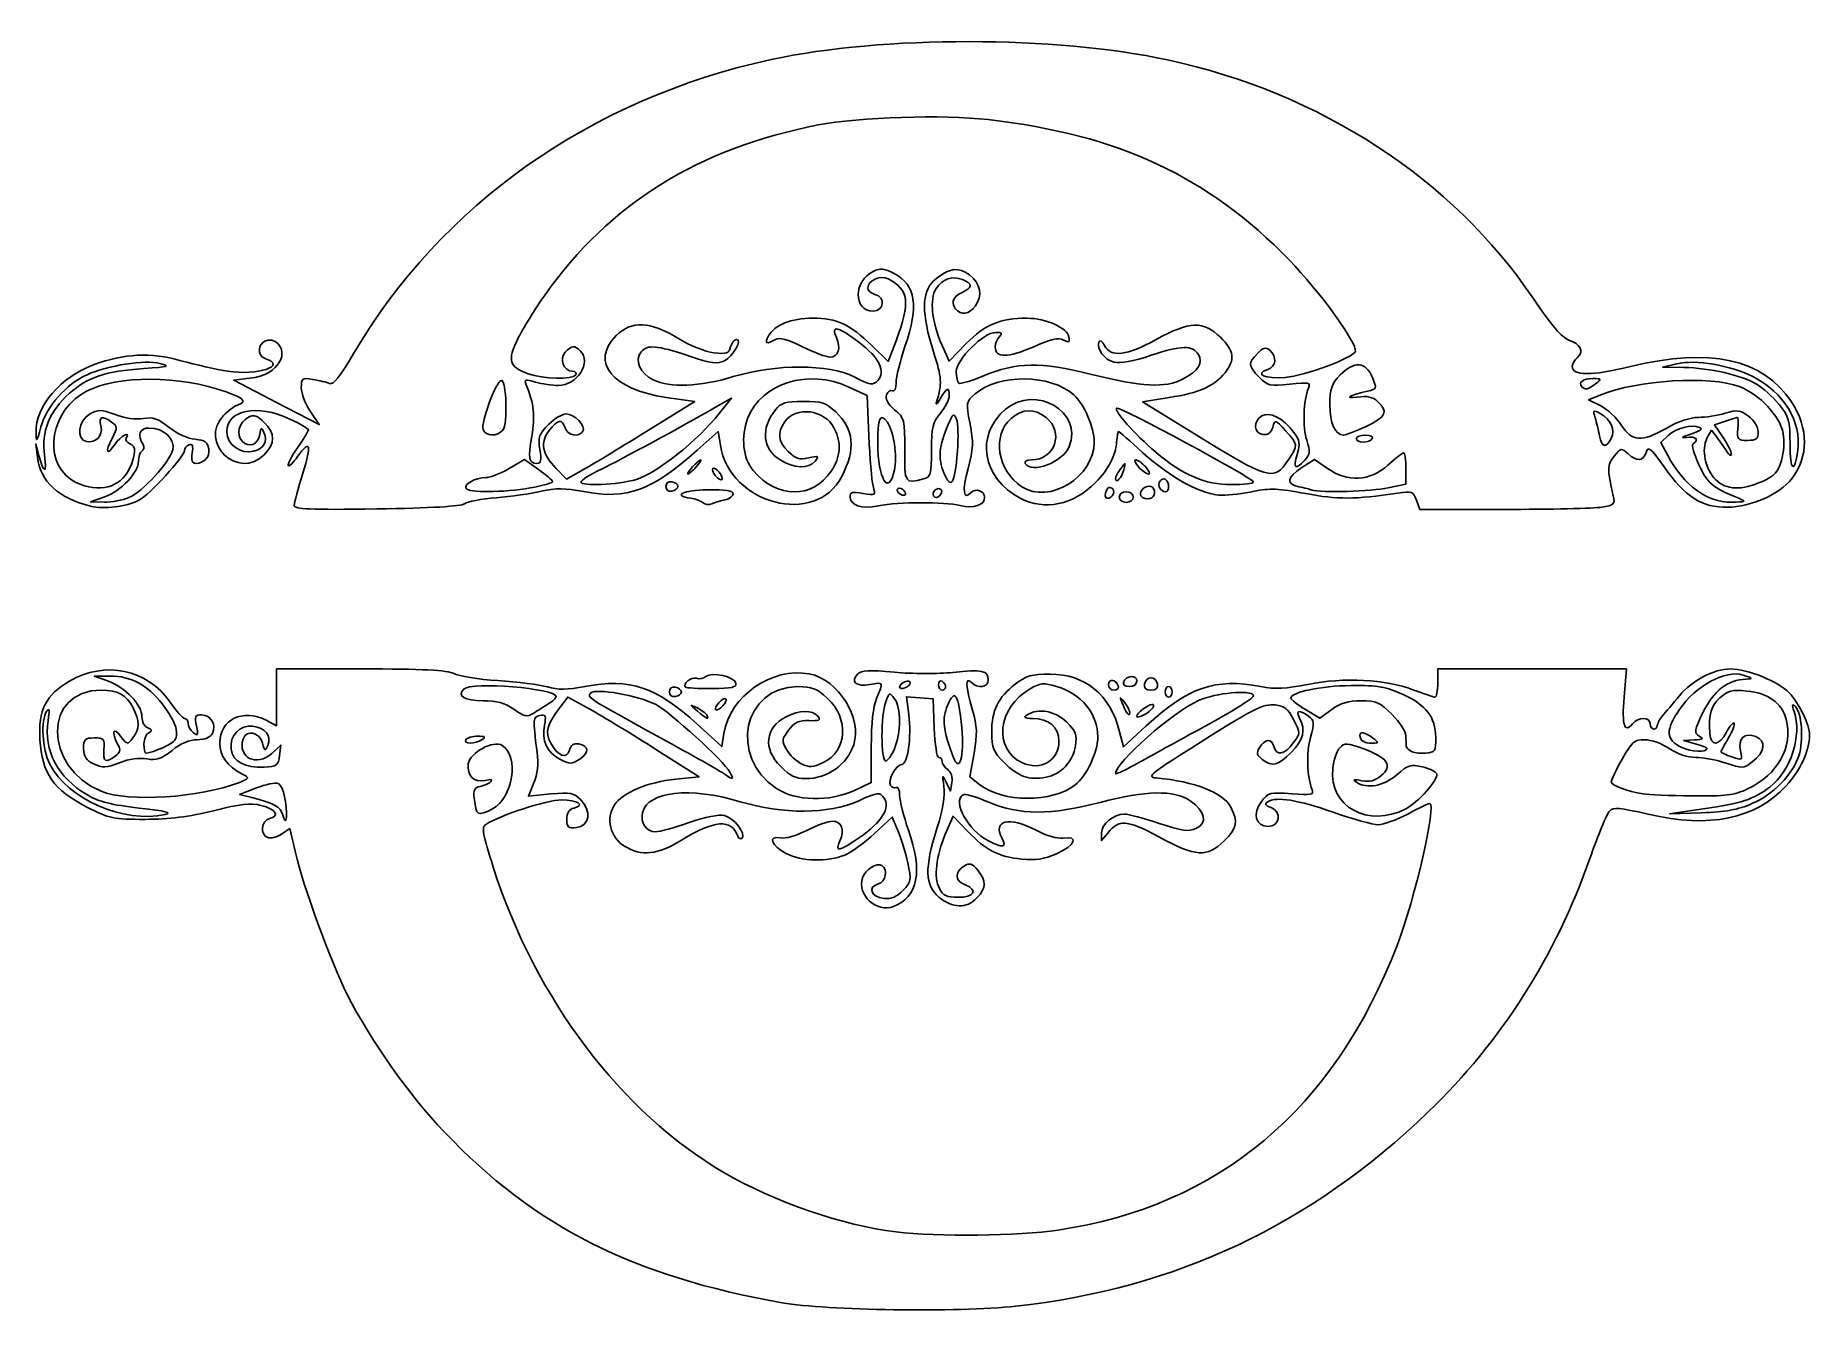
# Model space of a CAD drawing. Header units: centimetres. Extents: x -6.2 to 7.1, y -2.2 to 7.3.
import ezdxf

# ---------------------------------------------------------------- set-up
doc = ezdxf.new("R2010")
doc.units = ezdxf.units.CM
doc.header["$MEASUREMENT"] = 0
doc.layers.add('Layer 1', color=7, linetype='Continuous')

msp = doc.modelspace()

# ---------------------------------------------------------------- linework, layer by layer
at = {"layer": 'Layer 1'}
for points, knots in [([(-5.77673, 3.80658), (-6.01603, 3.86618), (-6.15473, 3.9937), (-6.17477, 4.17254), (-6.17477, 4.17254), (-6.17477, 4.17254), (-6.18592, 4.27201), (-6.18592, 4.27201), (-6.18592, 4.27201), (-6.18592, 4.27201), (-6.16299, 4.18468), (-6.16299, 4.18468), (-6.16299, 4.18468), (-6.12668, 4.04641), (-6.10067, 4.04795), (-6.12139, 4.18713), (-6.12139, 4.18713), (-6.14731, 4.36124), (-6.08355, 4.5198), (-5.93505, 4.65051), (-5.93505, 4.65051), (-5.79784, 4.77129), (-5.66627, 4.81507), (-5.38025, 4.83513), (-5.38025, 4.83513), (-5.19122, 4.84839), (-5.17802, 4.85259), (-5.25871, 4.87382), (-5.25871, 4.87382), (-5.3678, 4.90252), (-5.64959, 4.85883), (-5.8032, 4.78938), (-5.8032, 4.78938), (-5.95889, 4.719), (-6.10844, 4.55037), (-6.14901, 4.39945), (-6.14901, 4.39945), (-6.1803, 4.28306), (-6.18343, 4.27956), (-6.18506, 4.35905), (-6.18506, 4.35905), (-6.18905, 4.55369), (-6.0023, 4.7709), (-5.75028, 4.86473), (-5.75028, 4.86473), (-5.52719, 4.9478), (-5.32851, 4.95679), (-5.10205, 4.89406), (-5.10205, 4.89406), (-4.99291, 4.86383), (-4.83528, 4.82851), (-4.75177, 4.81557), (-4.75177, 4.81557), (-4.53153, 4.78144), (-4.30407, 4.85527), (-4.46859, 4.90749), (-4.46859, 4.90749), (-4.54258, 4.93097), (-4.52785, 5.03629), (-4.44899, 5.04751), (-4.44899, 5.04751), (-4.37542, 5.05798), (-4.3213, 4.96835), (-4.35883, 4.89821), (-4.35883, 4.89821), (-4.40315, 4.81539), (-4.46856, 4.77701), (-4.59034, 4.76236), (-4.59034, 4.76236), (-4.59034, 4.76236), (-4.70764, 4.74825), (-4.70764, 4.74825), (-4.70764, 4.74825), (-4.70764, 4.74825), (-4.38769, 4.58251), (-4.38769, 4.58251), (-4.38769, 4.58251), (-4.38769, 4.58251), (-4.06774, 4.41677), (-4.06774, 4.41677), (-4.06774, 4.41677), (-4.06774, 4.41677), (-4.13509, 4.51589), (-4.13509, 4.51589), (-4.13509, 4.51589), (-4.17214, 4.57041), (-4.20244, 4.64952), (-4.20244, 4.69171), (-4.20244, 4.69171), (-4.20244, 4.76356), (-4.19701, 4.76749), (-4.11645, 4.75396), (-4.11645, 4.75396), (-4.06916, 4.74602), (-4.01256, 4.73241), (-3.99069, 4.72371), (-3.99069, 4.72371), (-3.9618, 4.71223), (-3.9134, 4.77208), (-3.81386, 4.94238), (-3.81386, 4.94238), (-3.16045, 6.06027), (-2.03495, 6.85323), (-0.68993, 7.14334), (-0.68993, 7.14334), (0.14301, 7.323), (1.43136, 7.32177), (2.27178, 7.14052), (2.27178, 7.14052), (3.41564, 6.89383), (4.40113, 6.25161), (5.00253, 5.36099), (5.00253, 5.36099), (5.139, 5.15888), (5.21816, 5.0665), (5.2705, 5.04826), (5.2705, 5.04826), (5.35949, 5.01724), (5.38654, 4.96234), (5.33422, 4.91892), (5.33422, 4.91892), (5.31326, 4.90152), (5.29611, 4.87111), (5.29611, 4.85134), (5.29611, 4.85134), (5.29611, 4.77918), (5.43592, 4.77887), (5.73128, 4.85038), (5.73128, 4.85038), (6.32823, 4.99492), (6.7195, 4.90884), (6.93341, 4.5859), (6.93341, 4.5859), (7.06384, 4.38898), (7.064, 4.17546), (6.93383, 4.00998), (6.93383, 4.00998), (6.84505, 3.89711), (6.62903, 3.80117), (6.45787, 3.79859), (6.45787, 3.79859), (6.26706, 3.79572), (6.13788, 3.87762), (5.98142, 4.10067), (5.98142, 4.10067), (5.88043, 4.24464), (5.86537, 4.25668), (5.84732, 4.20789), (5.84732, 4.20789), (5.82251, 4.14083), (5.77978, 4.13801), (5.71239, 4.19899), (5.71239, 4.19899), (5.66369, 4.24307), (5.65919, 4.24223), (5.6086, 4.17976), (5.6086, 4.17976), (5.55604, 4.11486), (5.55556, 4.09111), (5.60255, 3.88557), (5.60255, 3.88557), (5.617, 3.82238), (5.60987, 3.81526), (5.51674, 3.79987), (5.51674, 3.79987), (5.46088, 3.79064), (5.1321, 3.78296), (4.78613, 3.7828), (4.78613, 3.7828), (4.78613, 3.7828), (4.15709, 3.78251), (4.15709, 3.78251), (4.15709, 3.78251), (4.15709, 3.78251), (4.13065, 3.85205), (4.13065, 3.85205), (4.13065, 3.85205), (4.10625, 3.91623), (4.09559, 3.92031), (3.9924, 3.90497), (3.9924, 3.90497), (3.66764, 3.85668), (3.54432, 3.85598), (3.30464, 3.9011), (3.30464, 3.9011), (3.10185, 3.93927), (3.03177, 3.94235), (2.91843, 3.91804), (2.91843, 3.91804), (2.84227, 3.90171), (2.73483, 3.88834), (2.67966, 3.88834), (2.67966, 3.88834), (2.53626, 3.88834), (2.29017, 4.02042), (2.08744, 4.20618), (2.08744, 4.20618), (1.99236, 4.29331), (1.91043, 4.36457), (1.90539, 4.36454), (1.90539, 4.36454), (1.90035, 4.36451), (1.89375, 4.32919), (1.89074, 4.28604), (1.89074, 4.28604), (1.88372, 4.18556), (1.82823, 4.07892), (1.73386, 3.98455), (1.73386, 3.98455), (1.56469, 3.81538), (1.3535, 3.77126), (1.17016, 3.86679), (1.17016, 3.86679), (0.88434, 4.01572), (0.83151, 4.33791), (1.06121, 4.53119), (1.06121, 4.53119), (1.2852, 4.71967), (1.64332, 4.51054), (1.53683, 4.25344), (1.53683, 4.25344), (1.48793, 4.13538), (1.25777, 4.04642), (1.2083, 4.12646), (1.2083, 4.12646), (1.19918, 4.14122), (1.21929, 4.15292), (1.25377, 4.15292), (1.25377, 4.15292), (1.42883, 4.15292), (1.50095, 4.36037), (1.36348, 4.4685), (1.36348, 4.4685), (1.27292, 4.53973), (1.18854, 4.53794), (1.10134, 4.46293), (1.10134, 4.46293), (0.95688, 4.33867), (0.9992, 4.07172), (1.18237, 3.9517), (1.18237, 3.9517), (1.38597, 3.8183), (1.7249, 4.02716), (1.72355, 4.28521), (1.72355, 4.28521), (1.72298, 4.39554), (1.64747, 4.57028), (1.57097, 4.6383), (1.57097, 4.6383), (1.39514, 4.79465), (1.01141, 4.79837), (0.83363, 4.64546), (0.83363, 4.64546), (0.76403, 4.58559), (0.76355, 4.58284), (0.79492, 4.42336), (0.79492, 4.42336), (0.82216, 4.28489), (0.82013, 4.23728), (0.78068, 4.08922), (0.78068, 4.08922), (0.73557, 3.91994), (0.74376, 3.84978), (0.80185, 3.90787), (0.80185, 3.90787), (0.83794, 3.94396), (0.90402, 3.92179), (0.90402, 3.87358), (0.90402, 3.87358), (0.90402, 3.81486), (0.82471, 3.788), (0.72189, 3.8119), (0.72189, 3.8119), (0.59864, 3.84055), (0.26314, 3.83962), (0.11064, 3.81021), (0.11064, 3.81021), (-0.01962, 3.78508), (-0.1014, 3.8116), (-0.1014, 3.87897), (-0.1014, 3.87897), (-0.1014, 3.91258), (-0.08277, 3.91718), (-0.00536, 3.90265), (-0.00536, 3.90265), (0.08962, 3.88483), (0.09046, 3.88546), (0.07103, 3.95924), (0.07103, 3.95924), (0.06022, 4.00027), (0.04572, 4.16882), (0.0388, 4.3338), (0.0388, 4.3338), (0.0388, 4.3338), (0.02622, 4.63375), (0.02622, 4.63375), (0.02622, 4.63375), (0.02622, 4.63375), (-0.11035, 4.69734), (-0.11035, 4.69734), (-0.11035, 4.69734), (-0.41093, 4.83729), (-0.76668, 4.72667), (-0.86693, 4.46207), (-0.86693, 4.46207), (-0.91892, 4.32486), (-0.90198, 4.16508), (-0.82585, 4.07461), (-0.82585, 4.07461), (-0.64617, 3.86107), (-0.38374, 3.85954), (-0.2411, 4.07121), (-0.2411, 4.07121), (-0.17167, 4.17424), (-0.16422, 4.28227), (-0.21921, 4.38861), (-0.21921, 4.38861), (-0.29257, 4.53048), (-0.506, 4.55709), (-0.59149, 4.43503), (-0.59149, 4.43503), (-0.64779, 4.35465), (-0.63984, 4.29207), (-0.56368, 4.2159), (-0.56368, 4.2159), (-0.50862, 4.16084), (-0.48182, 4.15231), (-0.41206, 4.16763), (-0.41206, 4.16763), (-0.33582, 4.18437), (-0.33092, 4.18192), (-0.36312, 4.14311), (-0.36312, 4.14311), (-0.41126, 4.0851), (-0.51941, 4.08887), (-0.62323, 4.15218), (-0.62323, 4.15218), (-0.75587, 4.23305), (-0.77106, 4.38905), (-0.65969, 4.52659), (-0.65969, 4.52659), (-0.61629, 4.58019), (-0.58527, 4.58947), (-0.44943, 4.58947), (-0.44943, 4.58947), (-0.30911, 4.58947), (-0.28037, 4.58017), (-0.2088, 4.5116), (-0.2088, 4.5116), (-0.07065, 4.37925), (-0.05713, 4.23414), (-0.16371, 4.02802), (-0.16371, 4.02802), (-0.35759, 3.65311), (-0.99995, 3.81949), (-1.07087, 4.26299), (-1.07087, 4.26299), (-1.07087, 4.26299), (-1.08703, 4.36403), (-1.08703, 4.36403), (-1.08703, 4.36403), (-1.08703, 4.36403), (-1.24296, 4.2254), (-1.24296, 4.2254), (-1.24296, 4.2254), (-1.58456, 3.92168), (-1.7676, 3.85475), (-2.09015, 3.91561), (-2.09015, 3.91561), (-2.23437, 3.94282), (-2.30102, 3.9434), (-2.40948, 3.91836), (-2.40948, 3.91836), (-2.48487, 3.90096), (-2.63635, 3.8795), (-2.74611, 3.87067), (-2.74611, 3.87067), (-2.85587, 3.86184), (-2.96237, 3.84137), (-2.98278, 3.82517), (-2.98278, 3.82517), (-3.00684, 3.80608), (-3.23711, 3.79252), (-3.63762, 3.78663), (-3.63762, 3.78663), (-4.14177, 3.77921), (-4.25529, 3.78408), (-4.25496, 3.81309), (-4.25496, 3.81309), (-4.25475, 3.83264), (-4.2259, 3.94091), (-4.19086, 4.05369), (-4.19086, 4.05369), (-4.12331, 4.27114), (-4.13565, 4.31032), (-4.22998, 4.17784), (-4.22998, 4.17784), (-4.26166, 4.13335), (-4.29339, 4.10274), (-4.30048, 4.10983), (-4.30048, 4.10983), (-4.30757, 4.11692), (-4.27651, 4.17631), (-4.23145, 4.2418), (-4.23145, 4.2418), (-4.18639, 4.30729), (-4.14952, 4.36821), (-4.14952, 4.37717), (-4.14952, 4.37717), (-4.14952, 4.38613), (-4.21203, 4.42257), (-4.28843, 4.45813), (-4.28843, 4.45813), (-4.53405, 4.57248), (-4.75807, 4.52743), (-4.75807, 4.36368), (-4.75807, 4.36368), (-4.75807, 4.26634), (-4.65731, 4.19217), (-4.55869, 4.21692), (-4.55869, 4.21692), (-4.48153, 4.23629), (-4.45198, 4.29068), (-4.48208, 4.35795), (-4.48208, 4.35795), (-4.5001, 4.39824), (-4.50418, 4.39631), (-4.51342, 4.3431), (-4.51342, 4.3431), (-4.52696, 4.26516), (-4.59165, 4.23972), (-4.64378, 4.29185), (-4.64378, 4.29185), (-4.69325, 4.34132), (-4.66961, 4.43278), (-4.59735, 4.47145), (-4.59735, 4.47145), (-4.55608, 4.49354), (-4.53315, 4.48601), (-4.48008, 4.43294), (-4.48008, 4.43294), (-4.39668, 4.34954), (-4.39636, 4.27407), (-4.47905, 4.19138), (-4.47905, 4.19138), (-4.67384, 3.99659), (-4.97333, 4.28265), (-4.78475, 4.48338), (-4.78475, 4.48338), (-4.75092, 4.51939), (-4.70114, 4.55587), (-4.67412, 4.56444), (-4.67412, 4.56444), (-4.59601, 4.58923), (-4.64143, 4.62367), (-4.82837, 4.68141), (-4.82837, 4.68141), (-5.19216, 4.79377), (-5.64511, 4.77636), (-5.84782, 4.64221), (-5.84782, 4.64221), (-6.10232, 4.47379), (-6.12435, 4.09742), (-5.88632, 3.98447), (-5.88632, 3.98447), (-5.71425, 3.90282), (-5.55519, 3.94396), (-5.48694, 4.08779), (-5.48694, 4.08779), (-5.43537, 4.19646), (-5.43492, 4.25614), (-5.48551, 4.27555), (-5.48551, 4.27555), (-5.50725, 4.28389), (-5.51846, 4.30138), (-5.51041, 4.31441), (-5.51041, 4.31441), (-5.47449, 4.37253), (-5.55529, 4.33093), (-5.59447, 4.27112), (-5.59447, 4.27112), (-5.65534, 4.17822), (-5.67122, 4.20863), (-5.6168, 4.31387), (-5.6168, 4.31387), (-5.57438, 4.39591), (-5.57454, 4.40222), (-5.61991, 4.43539), (-5.61991, 4.43539), (-5.69112, 4.48746), (-5.71821, 4.478), (-5.70046, 4.40726), (-5.70046, 4.40726), (-5.68216, 4.33434), (-5.73592, 4.27598), (-5.80851, 4.28996), (-5.80851, 4.28996), (-5.88786, 4.30524), (-5.87129, 4.44658), (-5.78444, 4.49533), (-5.78444, 4.49533), (-5.71984, 4.53159), (-5.70106, 4.53119), (-5.59336, 4.49127), (-5.59336, 4.49127), (-5.52134, 4.46458), (-5.43777, 4.45287), (-5.38287, 4.46178), (-5.38287, 4.46178), (-5.30836, 4.47387), (-5.27337, 4.46189), (-5.1903, 4.39577), (-5.1903, 4.39577), (-5.13134, 4.34885), (-5.04997, 4.31151), (-4.99618, 4.30669), (-4.99618, 4.30669), (-4.92164, 4.30001), (-4.90183, 4.28607), (-4.89465, 4.23524), (-4.89465, 4.23524), (-4.88567, 4.17175), (-4.92557, 4.12757), (-4.99257, 4.12682), (-4.99257, 4.12682), (-5.01737, 4.12654), (-5.02513, 4.15036), (-5.0174, 4.20305), (-5.0174, 4.20305), (-5.00926, 4.25849), (-5.01575, 4.276), (-5.04086, 4.26637), (-5.04086, 4.26637), (-5.05995, 4.25905), (-5.07573, 4.23944), (-5.07594, 4.22281), (-5.07594, 4.22281), (-5.07651, 4.17632), (-5.33712, 3.89117), (-5.41583, 3.85091), (-5.41583, 3.85091), (-5.5093, 3.80309), (-5.6791, 3.7822), (-5.77671, 3.80651), (-5.77671, 3.80651), (-5.77671, 3.80651), (-5.77673, 3.80658), (-5.77673, 3.80658)], [0, 0, 0, 0, 0.00724638, 0.00724638, 0.00724638, 0.00724638, 0.01449275, 0.01449275, 0.01449275, 0.01449275, 0.02173913, 0.02173913, 0.02173913, 0.02173913, 0.02898551, 0.02898551, 0.02898551, 0.02898551, 0.03623188, 0.03623188, 0.03623188, 0.03623188, 0.04347826, 0.04347826, 0.04347826, 0.04347826, 0.05072464, 0.05072464, 0.05072464, 0.05072464, 0.05797101, 0.05797101, 0.05797101, 0.05797101, 0.06521739, 0.06521739, 0.06521739, 0.06521739, 0.07246377, 0.07246377, 0.07246377, 0.07246377, 0.07971014, 0.07971014, 0.07971014, 0.07971014, 0.08695652, 0.08695652, 0.08695652, 0.08695652, 0.0942029, 0.0942029, 0.0942029, 0.0942029, 0.10144928, 0.10144928, 0.10144928, 0.10144928, 0.10869565, 0.10869565, 0.10869565, 0.10869565, 0.11594203, 0.11594203, 0.11594203, 0.11594203, 0.12318841, 0.12318841, 0.12318841, 0.12318841, 0.13043478, 0.13043478, 0.13043478, 0.13043478, 0.13768116, 0.13768116, 0.13768116, 0.13768116, 0.14492754, 0.14492754, 0.14492754, 0.14492754, 0.15217391, 0.15217391, 0.15217391, 0.15217391, 0.15942029, 0.15942029, 0.15942029, 0.15942029, 0.16666667, 0.16666667, 0.16666667, 0.16666667, 0.17391304, 0.17391304, 0.17391304, 0.17391304, 0.18115942, 0.18115942, 0.18115942, 0.18115942, 0.1884058, 0.1884058, 0.1884058, 0.1884058, 0.19565217, 0.19565217, 0.19565217, 0.19565217, 0.20289855, 0.20289855, 0.20289855, 0.20289855, 0.21014493, 0.21014493, 0.21014493, 0.21014493, 0.2173913, 0.2173913, 0.2173913, 0.2173913, 0.22463768, 0.22463768, 0.22463768, 0.22463768, 0.23188406, 0.23188406, 0.23188406, 0.23188406, 0.23913043, 0.23913043, 0.23913043, 0.23913043, 0.24637681, 0.24637681, 0.24637681, 0.24637681, 0.25362319, 0.25362319, 0.25362319, 0.25362319, 0.26086957, 0.26086957, 0.26086957, 0.26086957, 0.26811594, 0.26811594, 0.26811594, 0.26811594, 0.27536232, 0.27536232, 0.27536232, 0.27536232, 0.2826087, 0.2826087, 0.2826087, 0.2826087, 0.28985507, 0.28985507, 0.28985507, 0.28985507, 0.29710145, 0.29710145, 0.29710145, 0.29710145, 0.30434783, 0.30434783, 0.30434783, 0.30434783, 0.3115942, 0.3115942, 0.3115942, 0.3115942, 0.31884058, 0.31884058, 0.31884058, 0.31884058, 0.32608696, 0.32608696, 0.32608696, 0.32608696, 0.33333333, 0.33333333, 0.33333333, 0.33333333, 0.34057971, 0.34057971, 0.34057971, 0.34057971, 0.34782609, 0.34782609, 0.34782609, 0.34782609, 0.35507246, 0.35507246, 0.35507246, 0.35507246, 0.36231884, 0.36231884, 0.36231884, 0.36231884, 0.36956522, 0.36956522, 0.36956522, 0.36956522, 0.37681159, 0.37681159, 0.37681159, 0.37681159, 0.38405797, 0.38405797, 0.38405797, 0.38405797, 0.39130435, 0.39130435, 0.39130435, 0.39130435, 0.39855072, 0.39855072, 0.39855072, 0.39855072, 0.4057971, 0.4057971, 0.4057971, 0.4057971, 0.41304348, 0.41304348, 0.41304348, 0.41304348, 0.42028986, 0.42028986, 0.42028986, 0.42028986, 0.42753623, 0.42753623, 0.42753623, 0.42753623, 0.43478261, 0.43478261, 0.43478261, 0.43478261, 0.44202899, 0.44202899, 0.44202899, 0.44202899, 0.44927536, 0.44927536, 0.44927536, 0.44927536, 0.45652174, 0.45652174, 0.45652174, 0.45652174, 0.46376812, 0.46376812, 0.46376812, 0.46376812, 0.47101449, 0.47101449, 0.47101449, 0.47101449, 0.47826087, 0.47826087, 0.47826087, 0.47826087, 0.48550725, 0.48550725, 0.48550725, 0.48550725, 0.49275362, 0.49275362, 0.49275362, 0.49275362, 0.5, 0.5, 0.5, 0.5, 0.50724638, 0.50724638, 0.50724638, 0.50724638, 0.51449275, 0.51449275, 0.51449275, 0.51449275, 0.52173913, 0.52173913, 0.52173913, 0.52173913, 0.52898551, 0.52898551, 0.52898551, 0.52898551, 0.53623188, 0.53623188, 0.53623188, 0.53623188, 0.54347826, 0.54347826, 0.54347826, 0.54347826, 0.55072464, 0.55072464, 0.55072464, 0.55072464, 0.55797101, 0.55797101, 0.55797101, 0.55797101, 0.56521739, 0.56521739, 0.56521739, 0.56521739, 0.57246377, 0.57246377, 0.57246377, 0.57246377, 0.57971014, 0.57971014, 0.57971014, 0.57971014, 0.58695652, 0.58695652, 0.58695652, 0.58695652, 0.5942029, 0.5942029, 0.5942029, 0.5942029, 0.60144928, 0.60144928, 0.60144928, 0.60144928, 0.60869565, 0.60869565, 0.60869565, 0.60869565, 0.61594203, 0.61594203, 0.61594203, 0.61594203, 0.62318841, 0.62318841, 0.62318841, 0.62318841, 0.63043478, 0.63043478, 0.63043478, 0.63043478, 0.63768116, 0.63768116, 0.63768116, 0.63768116, 0.64492754, 0.64492754, 0.64492754, 0.64492754, 0.65217391, 0.65217391, 0.65217391, 0.65217391, 0.65942029, 0.65942029, 0.65942029, 0.65942029, 0.66666667, 0.66666667, 0.66666667, 0.66666667, 0.67391304, 0.67391304, 0.67391304, 0.67391304, 0.68115942, 0.68115942, 0.68115942, 0.68115942, 0.6884058, 0.6884058, 0.6884058, 0.6884058, 0.69565217, 0.69565217, 0.69565217, 0.69565217, 0.70289855, 0.70289855, 0.70289855, 0.70289855, 0.71014493, 0.71014493, 0.71014493, 0.71014493, 0.7173913, 0.7173913, 0.7173913, 0.7173913, 0.72463768, 0.72463768, 0.72463768, 0.72463768, 0.73188406, 0.73188406, 0.73188406, 0.73188406, 0.73913043, 0.73913043, 0.73913043, 0.73913043, 0.74637681, 0.74637681, 0.74637681, 0.74637681, 0.75362319, 0.75362319, 0.75362319, 0.75362319, 0.76086957, 0.76086957, 0.76086957, 0.76086957, 0.76811594, 0.76811594, 0.76811594, 0.76811594, 0.77536232, 0.77536232, 0.77536232, 0.77536232, 0.7826087, 0.7826087, 0.7826087, 0.7826087, 0.78985507, 0.78985507, 0.78985507, 0.78985507, 0.79710145, 0.79710145, 0.79710145, 0.79710145, 0.80434783, 0.80434783, 0.80434783, 0.80434783, 0.8115942, 0.8115942, 0.8115942, 0.8115942, 0.81884058, 0.81884058, 0.81884058, 0.81884058, 0.82608696, 0.82608696, 0.82608696, 0.82608696, 0.83333333, 0.83333333, 0.83333333, 0.83333333, 0.84057971, 0.84057971, 0.84057971, 0.84057971, 0.84782609, 0.84782609, 0.84782609, 0.84782609, 0.85507246, 0.85507246, 0.85507246, 0.85507246, 0.86231884, 0.86231884, 0.86231884, 0.86231884, 0.86956522, 0.86956522, 0.86956522, 0.86956522, 0.87681159, 0.87681159, 0.87681159, 0.87681159, 0.88405797, 0.88405797, 0.88405797, 0.88405797, 0.89130435, 0.89130435, 0.89130435, 0.89130435, 0.89855072, 0.89855072, 0.89855072, 0.89855072, 0.9057971, 0.9057971, 0.9057971, 0.9057971, 0.91304348, 0.91304348, 0.91304348, 0.91304348, 0.92028986, 0.92028986, 0.92028986, 0.92028986, 0.92753623, 0.92753623, 0.92753623, 0.92753623, 0.93478261, 0.93478261, 0.93478261, 0.93478261, 0.94202899, 0.94202899, 0.94202899, 0.94202899, 0.94927536, 0.94927536, 0.94927536, 0.94927536, 0.95652174, 0.95652174, 0.95652174, 0.95652174, 0.96376812, 0.96376812, 0.96376812, 0.96376812, 0.97101449, 0.97101449, 0.97101449, 0.97101449, 0.97826087, 0.97826087, 0.97826087, 0.97826087, 0.98550725, 0.98550725, 0.98550725, 0.98550725, 1, 1, 1, 1]), ([(0.4476, 4.01087), (0.50262, 4.02561), (0.50713, 4.04185), (0.50713, 4.22497), (0.50713, 4.22497), (0.50713, 4.39772), (0.51561, 4.43319), (0.57328, 4.50173), (0.57328, 4.50173), (0.60966, 4.54497), (0.63943, 4.60324), (0.63943, 4.63123), (0.63943, 4.63123), (0.63943, 4.70077), (0.62222, 4.69515), (0.57244, 4.60936), (0.57244, 4.60936), (0.54922, 4.56934), (0.53699, 4.55854), (0.54525, 4.58536), (0.54525, 4.58536), (0.58711, 4.72119), (0.58434, 4.76623), (0.52216, 4.96094), (0.52216, 4.96094), (0.43156, 5.24465), (0.43191, 5.40481), (0.52331, 5.48952), (0.52331, 5.48952), (0.61498, 5.57448), (0.68572, 5.59419), (0.75873, 5.55512), (0.75873, 5.55512), (0.85449, 5.50387), (0.89366, 5.40989), (0.85184, 5.33176), (0.85184, 5.33176), (0.80934, 5.25235), (0.75053, 5.22689), (0.70221, 5.26699), (0.70221, 5.26699), (0.64661, 5.31313), (0.65877, 5.36794), (0.73202, 5.40131), (0.73202, 5.40131), (0.81371, 5.43853), (0.81622, 5.4709), (0.73962, 5.49923), (0.73962, 5.49923), (0.65815, 5.52937), (0.59034, 5.50633), (0.54161, 5.43195), (0.54161, 5.43195), (0.49077, 5.35436), (0.5087, 5.18257), (0.58584, 5.00819), (0.58584, 5.00819), (0.58584, 5.00819), (0.63845, 4.88926), (0.63845, 4.88926), (0.63845, 4.88926), (0.63845, 4.88926), (0.76722, 5.02147), (0.76722, 5.02147), (0.76722, 5.02147), (0.906, 5.16395), (1.01853, 5.21092), (1.22151, 5.2111), (1.22151, 5.2111), (1.36145, 5.21123), (1.52182, 5.13907), (1.53468, 5.07019), (1.53468, 5.07019), (1.54214, 5.03024), (1.53501, 5.02636), (1.49419, 5.04821), (1.49419, 5.04821), (1.4565, 5.06838), (1.40189, 5.05589), (1.26597, 4.99601), (1.26597, 4.99601), (1.07966, 4.91393), (0.98339, 4.91397), (0.98339, 4.99612), (0.98339, 4.99612), (0.98339, 5.02133), (0.99768, 5.05625), (1.01514, 5.07371), (1.01514, 5.07371), (1.03983, 5.0984), (1.03382, 5.10546), (0.98809, 5.10546), (0.98809, 5.10546), (0.89688, 5.10546), (0.69235, 4.90293), (0.69235, 4.81261), (0.69235, 4.81261), (0.69235, 4.77167), (0.70133, 4.73262), (0.7123, 4.72584), (0.7123, 4.72584), (0.72327, 4.71906), (0.80364, 4.74274), (0.89089, 4.77846), (0.89089, 4.77846), (1.14951, 4.88433), (1.31515, 4.88694), (1.70201, 4.79122), (1.70201, 4.79122), (2.08098, 4.69745), (2.25314, 4.68828), (2.38371, 4.75493), (2.38371, 4.75493), (2.50024, 4.81442), (2.54084, 4.87801), (2.50192, 4.9401), (2.50192, 4.9401), (2.4574, 5.01112), (2.37662, 5.00977), (2.14971, 4.9342), (2.14971, 4.9342), (2.01508, 4.88936), (1.91701, 4.87107), (1.87192, 4.88239), (1.87192, 4.88239), (1.79924, 4.90063), (1.73968, 4.9798), (1.75778, 5.0341), (1.75778, 5.0341), (1.7638, 5.05215), (1.7819, 5.04021), (1.80011, 5.00617), (1.80011, 5.00617), (1.84819, 4.91634), (1.96611, 4.93047), (2.18726, 5.05254), (2.18726, 5.05254), (2.43593, 5.18981), (2.54127, 5.1933), (2.66616, 5.06842), (2.66616, 5.06842), (2.77006, 4.96452), (2.7782, 4.90255), (2.70087, 4.80423), (2.70087, 4.80423), (2.62153, 4.70336), (2.5092, 4.65341), (2.28308, 4.61845), (2.28308, 4.61845), (2.28308, 4.61845), (2.08463, 4.58777), (2.08463, 4.58777), (2.08463, 4.58777), (2.08463, 4.58777), (2.45345, 4.35999), (2.45345, 4.35999), (2.45345, 4.35999), (3.03763, 3.9992), (3.065, 3.99121), (3.17193, 4.15026), (3.17193, 4.15026), (3.24844, 4.26406), (3.24818, 4.26714), (3.15334, 4.37083), (3.15334, 4.37083), (3.07492, 4.45657), (3.07417, 4.45676), (3.05729, 4.39632), (3.05729, 4.39632), (3.04525, 4.35321), (3.02388, 4.33774), (2.98419, 4.3434), (2.98419, 4.3434), (2.91508, 4.35326), (2.90909, 4.43947), (2.97464, 4.48081), (2.97464, 4.48081), (3.03249, 4.51729), (3.13593, 4.46466), (3.21462, 4.35871), (3.21462, 4.35871), (3.26053, 4.29689), (3.26407, 4.27337), (3.23951, 4.19335), (3.23951, 4.19335), (3.20753, 4.08914), (3.22753, 4.07452), (3.29703, 4.15131), (3.29703, 4.15131), (3.33726, 4.19576), (3.33915, 4.2155), (3.31129, 4.29992), (3.31129, 4.29992), (3.27975, 4.39547), (3.28666, 4.59753), (3.32457, 4.68864), (3.32457, 4.68864), (3.34202, 4.73059), (3.32917, 4.7333), (3.18458, 4.71819), (3.18458, 4.71819), (3.03749, 4.70282), (3.02015, 4.70676), (2.9569, 4.77002), (2.9569, 4.77002), (2.87415, 4.85277), (2.87223, 4.87761), (2.94312, 4.9485), (2.94312, 4.9485), (2.98659, 4.99197), (3.00558, 4.99673), (3.03572, 4.97172), (3.03572, 4.97172), (3.09065, 4.92613), (3.08222, 4.84719), (3.02034, 4.82755), (3.02034, 4.82755), (2.9144, 4.79392), (3.0006, 4.75475), (3.1506, 4.76835), (3.1506, 4.76835), (3.30234, 4.78211), (3.65833, 4.91487), (3.67463, 4.96378), (3.67463, 4.96378), (3.69264, 5.01783), (3.40462, 5.41587), (3.18257, 5.64378), (3.18257, 5.64378), (2.56879, 6.27378), (1.90919, 6.58166), (0.93171, 6.69439), (0.93171, 6.69439), (0.59085, 6.7337), (-0.03151, 6.71415), (-0.3395, 6.65446), (-0.3395, 6.65446), (-1.23199, 6.48148), (-1.9, 6.06668), (-2.38104, 5.38675), (-2.38104, 5.38675), (-2.45445, 5.28299), (-2.54573, 5.13519), (-2.58388, 5.05832), (-2.58388, 5.05832), (-2.66444, 4.896), (-2.64978, 4.84631), (-2.50655, 4.79609), (-2.50655, 4.79609), (-2.39554, 4.75717), (-2.17407, 4.75211), (-2.1519, 4.78798), (-2.1519, 4.78798), (-2.14291, 4.80253), (-2.15369, 4.81444), (-2.17587, 4.81444), (-2.17587, 4.81444), (-2.24276, 4.81444), (-2.27809, 4.90937), (-2.22934, 4.95812), (-2.22934, 4.95812), (-2.17949, 5.00797), (-2.15935, 5.00973), (-2.11751, 4.9679), (-2.11751, 4.9679), (-2.03123, 4.88162), (-2.14123, 4.70861), (-2.28237, 4.70861), (-2.28237, 4.70861), (-2.32722, 4.70861), (-2.40361, 4.71999), (-2.45212, 4.73391), (-2.45212, 4.73391), (-2.53007, 4.75626), (-2.53817, 4.75396), (-2.52184, 4.71407), (-2.52184, 4.71407), (-2.46312, 4.57067), (-2.45329, 4.48124), (-2.47974, 4.33107), (-2.47974, 4.33107), (-2.50946, 4.16236), (-2.50268, 4.12654), (-2.44107, 4.12654), (-2.44107, 4.12654), (-2.41111, 4.12654), (-2.40632, 4.14964), (-2.41937, 4.23121), (-2.41937, 4.23121), (-2.43417, 4.32375), (-2.42678, 4.34521), (-2.35557, 4.41642), (-2.35557, 4.41642), (-2.31128, 4.46071), (-2.25215, 4.49696), (-2.22418, 4.49696), (-2.22418, 4.49696), (-2.16237, 4.49696), (-2.07384, 4.40535), (-2.09795, 4.36634), (-2.09795, 4.36634), (-2.1272, 4.31902), (-2.21348, 4.33506), (-2.23127, 4.39113), (-2.23127, 4.39113), (-2.25387, 4.46233), (-2.28278, 4.45777), (-2.34991, 4.37243), (-2.34991, 4.37243), (-2.41989, 4.28347), (-2.40361, 4.19665), (-2.29662, 4.08816), (-2.29662, 4.08816), (-2.29662, 4.08816), (-2.21962, 4.01008), (-2.21962, 4.01008), (-2.21962, 4.01008), (-2.21962, 4.01008), (-2.10638, 4.07269), (-2.10638, 4.07269), (-2.10638, 4.07269), (-2.0441, 4.10712), (-1.8286, 4.23751), (-1.6275, 4.36243), (-1.6275, 4.36243), (-1.6275, 4.36243), (-1.26186, 4.58957), (-1.26186, 4.58957), (-1.26186, 4.58957), (-1.26186, 4.58957), (-1.47457, 4.61999), (-1.47457, 4.61999), (-1.47457, 4.61999), (-1.87901, 4.67784), (-2.04673, 4.88401), (-1.84965, 5.08108), (-1.84965, 5.08108), (-1.73641, 5.19432), (-1.59303, 5.18845), (-1.3885, 5.0622), (-1.3885, 5.0622), (-1.29828, 5.00651), (-1.18545, 4.96067), (-1.12065, 4.95336), (-1.12065, 4.95336), (-1.02342, 4.9424), (-1.00676, 4.9481), (-0.99406, 4.99666), (-0.99406, 4.99666), (-0.98602, 5.02742), (-0.96667, 5.05258), (-0.95107, 5.05258), (-0.95107, 5.05258), (-0.90372, 5.05258), (-0.97301, 4.93002), (-1.04091, 4.89368), (-1.04091, 4.89368), (-1.09184, 4.86642), (-1.13456, 4.87228), (-1.30928, 4.93046), (-1.30928, 4.93046), (-1.54742, 5.00977), (-1.61625, 5.01559), (-1.66212, 4.96032), (-1.66212, 4.96032), (-1.71445, 4.89727), (-1.67225, 4.7987), (-1.5727, 4.75146), (-1.5727, 4.75146), (-1.44352, 4.69016), (-1.22926, 4.69851), (-0.97448, 4.77477), (-0.97448, 4.77477), (-0.65368, 4.87079), (-0.2625, 4.86984), (-0.07055, 4.77257), (-0.07055, 4.77257), (0.05193, 4.71051), (0.06814, 4.70804), (0.1058, 4.7457), (0.1058, 4.7457), (0.16983, 4.80973), (0.11734, 4.91596), (-0.03555, 5.03176), (-0.03555, 5.03176), (-0.19287, 5.15091), (-0.24634, 5.16232), (-0.20315, 5.06751), (-0.20315, 5.06751), (-0.16696, 4.98809), (-0.18979, 4.92027), (-0.25267, 4.9204), (-0.25267, 4.9204), (-0.27859, 4.92045), (-0.3702, 4.95556), (-0.45624, 4.9984), (-0.45624, 4.9984), (-0.57154, 5.05581), (-0.62501, 5.06971), (-0.65955, 5.05122), (-0.65955, 5.05122), (-0.72937, 5.01385), (-0.74131, 5.02037), (-0.71005, 5.07878), (-0.71005, 5.07878), (-0.66595, 5.16117), (-0.54073, 5.21135), (-0.37917, 5.21135), (-0.37917, 5.21135), (-0.2008, 5.21135), (-0.10239, 5.16575), (0.06108, 5.00733), (0.06108, 5.00733), (0.06108, 5.00733), (0.18383, 4.88837), (0.18383, 4.88837), (0.18383, 4.88837), (0.18383, 4.88837), (0.24211, 5.04324), (0.24211, 5.04324), (0.24211, 5.04324), (0.35095, 5.33249), (0.33956, 5.42217), (0.18336, 5.50577), (0.18336, 5.50577), (0.12812, 5.53533), (0.03093, 5.49237), (0.03093, 5.4384), (0.03093, 5.4384), (0.03093, 5.41878), (0.05474, 5.3965), (0.08385, 5.38889), (0.08385, 5.38889), (0.16562, 5.36751), (0.15419, 5.26426), (0.07005, 5.26426), (0.07005, 5.26426), (-0.0787, 5.26426), (-0.07719, 5.49277), (0.07201, 5.56075), (0.07201, 5.56075), (0.12828, 5.58639), (0.15579, 5.58355), (0.22804, 5.54464), (0.22804, 5.54464), (0.3912, 5.45677), (0.41335, 5.30722), (0.30875, 4.99968), (0.30875, 4.99968), (0.27237, 4.89272), (0.2426, 4.77087), (0.2426, 4.7289), (0.2426, 4.7289), (0.2426, 4.68441), (0.23149, 4.65946), (0.21595, 4.66907), (0.21595, 4.66907), (0.20129, 4.67813), (0.18144, 4.66505), (0.17183, 4.64), (0.17183, 4.64), (0.15985, 4.60878), (0.17863, 4.57357), (0.23155, 4.52801), (0.23155, 4.52801), (0.30628, 4.46367), (0.30869, 4.4541), (0.30711, 4.22791), (0.30711, 4.22791), (0.30537, 3.97777), (0.3081, 3.97355), (0.44764, 4.01094), (0.44764, 4.01094), (0.44764, 4.01094), (0.4476, 4.01087), (0.4476, 4.01087)], [0, 0, 0, 0, 0.00833333, 0.00833333, 0.00833333, 0.00833333, 0.01666667, 0.01666667, 0.01666667, 0.01666667, 0.025, 0.025, 0.025, 0.025, 0.03333333, 0.03333333, 0.03333333, 0.03333333, 0.04166667, 0.04166667, 0.04166667, 0.04166667, 0.05, 0.05, 0.05, 0.05, 0.05833333, 0.05833333, 0.05833333, 0.05833333, 0.06666667, 0.06666667, 0.06666667, 0.06666667, 0.075, 0.075, 0.075, 0.075, 0.08333333, 0.08333333, 0.08333333, 0.08333333, 0.09166667, 0.09166667, 0.09166667, 0.09166667, 0.1, 0.1, 0.1, 0.1, 0.10833333, 0.10833333, 0.10833333, 0.10833333, 0.11666667, 0.11666667, 0.11666667, 0.11666667, 0.125, 0.125, 0.125, 0.125, 0.13333333, 0.13333333, 0.13333333, 0.13333333, 0.14166667, 0.14166667, 0.14166667, 0.14166667, 0.15, 0.15, 0.15, 0.15, 0.15833333, 0.15833333, 0.15833333, 0.15833333, 0.16666667, 0.16666667, 0.16666667, 0.16666667, 0.175, 0.175, 0.175, 0.175, 0.18333333, 0.18333333, 0.18333333, 0.18333333, 0.19166667, 0.19166667, 0.19166667, 0.19166667, 0.2, 0.2, 0.2, 0.2, 0.20833333, 0.20833333, 0.20833333, 0.20833333, 0.21666667, 0.21666667, 0.21666667, 0.21666667, 0.225, 0.225, 0.225, 0.225, 0.23333333, 0.23333333, 0.23333333, 0.23333333, 0.24166667, 0.24166667, 0.24166667, 0.24166667, 0.25, 0.25, 0.25, 0.25, 0.25833333, 0.25833333, 0.25833333, 0.25833333, 0.26666667, 0.26666667, 0.26666667, 0.26666667, 0.275, 0.275, 0.275, 0.275, 0.28333333, 0.28333333, 0.28333333, 0.28333333, 0.29166667, 0.29166667, 0.29166667, 0.29166667, 0.3, 0.3, 0.3, 0.3, 0.30833333, 0.30833333, 0.30833333, 0.30833333, 0.31666667, 0.31666667, 0.31666667, 0.31666667, 0.325, 0.325, 0.325, 0.325, 0.33333333, 0.33333333, 0.33333333, 0.33333333, 0.34166667, 0.34166667, 0.34166667, 0.34166667, 0.35, 0.35, 0.35, 0.35, 0.35833333, 0.35833333, 0.35833333, 0.35833333, 0.36666667, 0.36666667, 0.36666667, 0.36666667, 0.375, 0.375, 0.375, 0.375, 0.38333333, 0.38333333, 0.38333333, 0.38333333, 0.39166667, 0.39166667, 0.39166667, 0.39166667, 0.4, 0.4, 0.4, 0.4, 0.40833333, 0.40833333, 0.40833333, 0.40833333, 0.41666667, 0.41666667, 0.41666667, 0.41666667, 0.425, 0.425, 0.425, 0.425, 0.43333333, 0.43333333, 0.43333333, 0.43333333, 0.44166667, 0.44166667, 0.44166667, 0.44166667, 0.45, 0.45, 0.45, 0.45, 0.45833333, 0.45833333, 0.45833333, 0.45833333, 0.46666667, 0.46666667, 0.46666667, 0.46666667, 0.475, 0.475, 0.475, 0.475, 0.48333333, 0.48333333, 0.48333333, 0.48333333, 0.49166667, 0.49166667, 0.49166667, 0.49166667, 0.5, 0.5, 0.5, 0.5, 0.50833333, 0.50833333, 0.50833333, 0.50833333, 0.51666667, 0.51666667, 0.51666667, 0.51666667, 0.525, 0.525, 0.525, 0.525, 0.53333333, 0.53333333, 0.53333333, 0.53333333, 0.54166667, 0.54166667, 0.54166667, 0.54166667, 0.55, 0.55, 0.55, 0.55, 0.55833333, 0.55833333, 0.55833333, 0.55833333, 0.56666667, 0.56666667, 0.56666667, 0.56666667, 0.575, 0.575, 0.575, 0.575, 0.58333333, 0.58333333, 0.58333333, 0.58333333, 0.59166667, 0.59166667, 0.59166667, 0.59166667, 0.6, 0.6, 0.6, 0.6, 0.60833333, 0.60833333, 0.60833333, 0.60833333, 0.61666667, 0.61666667, 0.61666667, 0.61666667, 0.625, 0.625, 0.625, 0.625, 0.63333333, 0.63333333, 0.63333333, 0.63333333, 0.64166667, 0.64166667, 0.64166667, 0.64166667, 0.65, 0.65, 0.65, 0.65, 0.65833333, 0.65833333, 0.65833333, 0.65833333, 0.66666667, 0.66666667, 0.66666667, 0.66666667, 0.675, 0.675, 0.675, 0.675, 0.68333333, 0.68333333, 0.68333333, 0.68333333, 0.69166667, 0.69166667, 0.69166667, 0.69166667, 0.7, 0.7, 0.7, 0.7, 0.70833333, 0.70833333, 0.70833333, 0.70833333, 0.71666667, 0.71666667, 0.71666667, 0.71666667, 0.725, 0.725, 0.725, 0.725, 0.73333333, 0.73333333, 0.73333333, 0.73333333, 0.74166667, 0.74166667, 0.74166667, 0.74166667, 0.75, 0.75, 0.75, 0.75, 0.75833333, 0.75833333, 0.75833333, 0.75833333, 0.76666667, 0.76666667, 0.76666667, 0.76666667, 0.775, 0.775, 0.775, 0.775, 0.78333333, 0.78333333, 0.78333333, 0.78333333, 0.79166667, 0.79166667, 0.79166667, 0.79166667, 0.8, 0.8, 0.8, 0.8, 0.80833333, 0.80833333, 0.80833333, 0.80833333, 0.81666667, 0.81666667, 0.81666667, 0.81666667, 0.825, 0.825, 0.825, 0.825, 0.83333333, 0.83333333, 0.83333333, 0.83333333, 0.84166667, 0.84166667, 0.84166667, 0.84166667, 0.85, 0.85, 0.85, 0.85, 0.85833333, 0.85833333, 0.85833333, 0.85833333, 0.86666667, 0.86666667, 0.86666667, 0.86666667, 0.875, 0.875, 0.875, 0.875, 0.88333333, 0.88333333, 0.88333333, 0.88333333, 0.89166667, 0.89166667, 0.89166667, 0.89166667, 0.9, 0.9, 0.9, 0.9, 0.90833333, 0.90833333, 0.90833333, 0.90833333, 0.91666667, 0.91666667, 0.91666667, 0.91666667, 0.925, 0.925, 0.925, 0.925, 0.93333333, 0.93333333, 0.93333333, 0.93333333, 0.94166667, 0.94166667, 0.94166667, 0.94166667, 0.95, 0.95, 0.95, 0.95, 0.95833333, 0.95833333, 0.95833333, 0.95833333, 0.96666667, 0.96666667, 0.96666667, 0.96666667, 0.975, 0.975, 0.975, 0.975, 0.98333333, 0.98333333, 0.98333333, 0.98333333, 1, 1, 1, 1]), ([(3.75489, 4.40334), (3.90433, 4.47292), (3.92374, 4.51452), (3.84148, 4.58897), (3.84148, 4.58897), (3.80278, 4.624), (3.76319, 4.6325), (3.68934, 4.62166), (3.68934, 4.62166), (3.58058, 4.60569), (3.63845, 4.6397), (3.76677, 4.66716), (3.76677, 4.66716), (3.83621, 4.68202), (3.83719, 4.68481), (3.80229, 4.76827), (3.80229, 4.76827), (3.75258, 4.88714), (3.6648, 4.89414), (3.56252, 4.78738), (3.56252, 4.78738), (3.49539, 4.71731), (3.48369, 4.68436), (3.48369, 4.56538), (3.48369, 4.56538), (3.48369, 4.42879), (3.52473, 4.33788), (3.58615, 4.33841), (3.58615, 4.33841), (3.60256, 4.33854), (3.67849, 4.36777), (3.75489, 4.40334)], [0, 0, 0, 0, 0.11111111, 0.11111111, 0.11111111, 0.11111111, 0.22222222, 0.22222222, 0.22222222, 0.22222222, 0.33333333, 0.33333333, 0.33333333, 0.33333333, 0.44444444, 0.44444444, 0.44444444, 0.44444444, 0.55555556, 0.55555556, 0.55555556, 0.55555556, 0.66666667, 0.66666667, 0.66666667, 0.66666667, 0.77777778, 0.77777778, 0.77777778, 0.77777778, 1, 1, 1, 1]), ([(6.71655, 3.99273), (6.80649, 4.03357), (6.83326, 4.06283), (6.85888, 4.14835), (6.85888, 4.14835), (6.87679, 4.20814), (6.88259, 4.29549), (6.87229, 4.35041), (6.87229, 4.35041), (6.84787, 4.48057), (6.69716, 4.64153), (6.54456, 4.70041), (6.54456, 4.70041), (6.32983, 4.78327), (5.77985, 4.75053), (5.50921, 4.63876), (5.50921, 4.63876), (5.50921, 4.63876), (5.41806, 4.60112), (5.41806, 4.60112), (5.41806, 4.60112), (5.41806, 4.60112), (5.50921, 4.55562), (5.50921, 4.55562), (5.50921, 4.55562), (5.55934, 4.5306), (5.62915, 4.46548), (5.66433, 4.41091), (5.66433, 4.41091), (5.74414, 4.28711), (5.81022, 4.28322), (6.00132, 4.39107), (6.00132, 4.39107), (6.08637, 4.43907), (6.18013, 4.47045), (6.23851, 4.47045), (6.23851, 4.47045), (6.29161, 4.47045), (6.38151, 4.48437), (6.43828, 4.50138), (6.43828, 4.50138), (6.52949, 4.52871), (6.54986, 4.52607), (6.61333, 4.47868), (6.61333, 4.47868), (6.6565, 4.44645), (6.68516, 4.3998), (6.68516, 4.36176), (6.68516, 4.36176), (6.68516, 4.30908), (6.67186, 4.29847), (6.60578, 4.29847), (6.60578, 4.29847), (6.53249, 4.29847), (6.52692, 4.30506), (6.53312, 4.38446), (6.53312, 4.38446), (6.53681, 4.43175), (6.53561, 4.47045), (6.53045, 4.47045), (6.53045, 4.47045), (6.52529, 4.47045), (6.4845, 4.4577), (6.43981, 4.44212), (6.43981, 4.44212), (6.43981, 4.44212), (6.35855, 4.41379), (6.35855, 4.41379), (6.35855, 4.41379), (6.35855, 4.41379), (6.42263, 4.31936), (6.42263, 4.31936), (6.42263, 4.31936), (6.45787, 4.26742), (6.48601, 4.21171), (6.48515, 4.19555), (6.48515, 4.19555), (6.4843, 4.17939), (6.46941, 4.18842), (6.45208, 4.21561), (6.45208, 4.21561), (6.43475, 4.2428), (6.40136, 4.28971), (6.37788, 4.31986), (6.37788, 4.31986), (6.37788, 4.31986), (6.3352, 4.37467), (6.3352, 4.37467), (6.3352, 4.37467), (6.3352, 4.37467), (6.3027, 4.31394), (6.3027, 4.31394), (6.3027, 4.31394), (6.25847, 4.2313), (6.28991, 4.08276), (6.3682, 4.00447), (6.3682, 4.00447), (6.44585, 3.92682), (6.56269, 3.92288), (6.71655, 3.99273)], [0, 0, 0, 0, 0.03846154, 0.03846154, 0.03846154, 0.03846154, 0.07692308, 0.07692308, 0.07692308, 0.07692308, 0.11538462, 0.11538462, 0.11538462, 0.11538462, 0.15384615, 0.15384615, 0.15384615, 0.15384615, 0.19230769, 0.19230769, 0.19230769, 0.19230769, 0.23076923, 0.23076923, 0.23076923, 0.23076923, 0.26923077, 0.26923077, 0.26923077, 0.26923077, 0.30769231, 0.30769231, 0.30769231, 0.30769231, 0.34615385, 0.34615385, 0.34615385, 0.34615385, 0.38461538, 0.38461538, 0.38461538, 0.38461538, 0.42307692, 0.42307692, 0.42307692, 0.42307692, 0.46153846, 0.46153846, 0.46153846, 0.46153846, 0.5, 0.5, 0.5, 0.5, 0.53846154, 0.53846154, 0.53846154, 0.53846154, 0.57692308, 0.57692308, 0.57692308, 0.57692308, 0.61538462, 0.61538462, 0.61538462, 0.61538462, 0.65384615, 0.65384615, 0.65384615, 0.65384615, 0.69230769, 0.69230769, 0.69230769, 0.69230769, 0.73076923, 0.73076923, 0.73076923, 0.73076923, 0.76923077, 0.76923077, 0.76923077, 0.76923077, 0.80769231, 0.80769231, 0.80769231, 0.80769231, 0.84615385, 0.84615385, 0.84615385, 0.84615385, 0.88461538, 0.88461538, 0.88461538, 0.88461538, 0.92307692, 0.92307692, 0.92307692, 0.92307692, 1, 1, 1, 1]), ([(6.98135, 4.22603), (7.01, 4.43963), (6.87634, 4.65772), (6.6449, 4.775), (6.6449, 4.775), (6.47948, 4.85883), (6.21401, 4.90378), (6.07661, 4.87124), (6.07661, 4.87124), (6.07661, 4.87124), (5.97078, 4.84617), (5.97078, 4.84617), (5.97078, 4.84617), (5.97078, 4.84617), (6.12953, 4.8431), (6.12953, 4.8431), (6.12953, 4.8431), (6.3256, 4.83931), (6.55861, 4.78622), (6.67278, 4.71934), (6.67278, 4.71934), (6.72016, 4.69159), (6.7959, 4.62315), (6.8411, 4.56726), (6.8411, 4.56726), (6.91637, 4.47418), (6.92328, 4.44929), (6.92328, 4.27105), (6.92328, 4.27105), (6.92328, 4.06846), (6.95674, 4.04252), (6.98135, 4.22603)], [0, 0, 0, 0, 0.11111111, 0.11111111, 0.11111111, 0.11111111, 0.22222222, 0.22222222, 0.22222222, 0.22222222, 0.33333333, 0.33333333, 0.33333333, 0.33333333, 0.44444444, 0.44444444, 0.44444444, 0.44444444, 0.55555556, 0.55555556, 0.55555556, 0.55555556, 0.66666667, 0.66666667, 0.66666667, 0.66666667, 0.77777778, 0.77777778, 0.77777778, 0.77777778, 1, 1, 1, 1]), ([(-2.69625, 4.37553), (-2.65878, 4.42068), (-2.66884, 4.74956), (-2.70756, 4.74544), (-2.70756, 4.74544), (-2.74606, 4.74134), (-2.86292, 4.4284), (-2.84418, 4.37957), (-2.84418, 4.37957), (-2.82438, 4.32798), (-2.73768, 4.32562), (-2.69625, 4.37553)], [0, 0, 0, 0, 0.25, 0.25, 0.25, 0.25, 0.5, 0.5, 0.5, 0.5, 1, 1, 1, 1]), ([(5.46962, 4.72096), (5.5189, 4.75823), (5.5181, 4.75984), (5.44978, 4.76065), (5.44978, 4.76065), (5.37794, 4.7615), (5.33614, 4.73025), (5.36736, 4.69904), (5.36736, 4.69904), (5.39264, 4.67376), (5.41296, 4.67811), (5.46962, 4.72097), (5.46962, 4.72097), (5.46962, 4.72097), (5.46962, 4.72096), (5.46962, 4.72096)], [0, 0, 0, 0, 0.2, 0.2, 0.2, 0.2, 0.4, 0.4, 0.4, 0.4, 0.6, 0.6, 0.6, 0.6, 1, 1, 1, 1]), ([(-1.69807, 4.00716), (-1.55034, 4.05103), (-1.23403, 4.30251), (-1.07871, 4.49957), (-1.07871, 4.49957), (-1.07871, 4.49957), (-0.98777, 4.61494), (-0.98777, 4.61494), (-0.98777, 4.61494), (-0.98777, 4.61494), (-1.10683, 4.5465), (-1.10683, 4.5465), (-1.10683, 4.5465), (-1.3636, 4.39889), (-1.81555, 4.15365), (-1.96011, 4.08348), (-1.96011, 4.08348), (-2.04378, 4.04287), (-2.11225, 4.00021), (-2.11225, 3.98869), (-2.11225, 3.98869), (-2.11225, 3.95327), (-1.8384, 3.96549), (-1.69807, 4.00716)], [0, 0, 0, 0, 0.14285714, 0.14285714, 0.14285714, 0.14285714, 0.28571429, 0.28571429, 0.28571429, 0.28571429, 0.42857143, 0.42857143, 0.42857143, 0.42857143, 0.57142857, 0.57142857, 0.57142857, 0.57142857, 0.71428571, 0.71428571, 0.71428571, 0.71428571, 1, 1, 1, 1]), ([(2.9143, 3.98758), (2.91354, 4.01557), (1.90855, 4.55777), (1.89063, 4.53985), (1.89063, 4.53985), (1.86994, 4.51916), (2.02379, 4.34627), (2.18422, 4.20993), (2.18422, 4.20993), (2.38479, 4.03947), (2.55106, 3.9683), (2.74947, 3.96799), (2.74947, 3.96799), (2.84042, 3.96786), (2.91459, 3.97666), (2.9143, 3.98758)], [0, 0, 0, 0, 0.2, 0.2, 0.2, 0.2, 0.4, 0.4, 0.4, 0.4, 0.6, 0.6, 0.6, 0.6, 1, 1, 1, 1]), ([(5.58713, 4.3117), (5.62149, 4.37591), (5.58617, 4.45494), (5.50328, 4.4993), (5.50328, 4.4993), (5.45178, 4.52686), (5.44873, 4.52416), (5.46667, 4.46683), (5.46667, 4.46683), (5.47744, 4.43244), (5.49244, 4.37155), (5.5, 4.33154), (5.5, 4.33154), (5.51625, 4.24558), (5.54789, 4.23838), (5.58713, 4.3117)], [0, 0, 0, 0, 0.2, 0.2, 0.2, 0.2, 0.4, 0.4, 0.4, 0.4, 0.6, 0.6, 0.6, 0.6, 1, 1, 1, 1]), ([(-5.49027, 3.87151), (-5.38839, 3.91408), (-5.1873, 4.13349), (-5.16359, 4.22796), (-5.16359, 4.22796), (-5.14313, 4.30949), (-5.2307, 4.39107), (-5.33867, 4.39107), (-5.33867, 4.39107), (-5.41121, 4.39107), (-5.43011, 4.34011), (-5.38478, 4.26676), (-5.38478, 4.26676), (-5.37432, 4.24983), (-5.37786, 4.2285), (-5.39265, 4.21936), (-5.39265, 4.21936), (-5.40744, 4.21022), (-5.41954, 4.17621), (-5.41954, 4.14377), (-5.41954, 4.14377), (-5.41954, 4.05779), (-5.5489, 3.92046), (-5.67089, 3.87694), (-5.67089, 3.87694), (-5.67089, 3.87694), (-5.77672, 3.83918), (-5.77672, 3.83918), (-5.77672, 3.83918), (-5.77672, 3.83918), (-5.67665, 3.83731), (-5.67665, 3.83731), (-5.67665, 3.83731), (-5.62161, 3.83629), (-5.53774, 3.85168), (-5.49026, 3.87151), (-5.49026, 3.87151), (-5.49026, 3.87151), (-5.49027, 3.87151), (-5.49027, 3.87151)], [0, 0, 0, 0, 0.09090909, 0.09090909, 0.09090909, 0.09090909, 0.18181818, 0.18181818, 0.18181818, 0.18181818, 0.27272727, 0.27272727, 0.27272727, 0.27272727, 0.36363636, 0.36363636, 0.36363636, 0.36363636, 0.45454545, 0.45454545, 0.45454545, 0.45454545, 0.54545455, 0.54545455, 0.54545455, 0.54545455, 0.63636364, 0.63636364, 0.63636364, 0.63636364, 0.72727273, 0.72727273, 0.72727273, 0.72727273, 0.81818182, 0.81818182, 0.81818182, 0.81818182, 1, 1, 1, 1]), ([(0.22992, 4.07632), (0.25265, 4.17979), (0.2249, 4.36891), (0.17748, 4.43376), (0.17748, 4.43376), (0.12352, 4.50756), (0.10418, 4.46635), (0.10533, 4.28005), (0.10533, 4.28005), (0.10702, 4.00823), (0.18644, 3.87835), (0.22992, 4.07631), (0.22992, 4.07631), (0.22992, 4.07631), (0.22992, 4.07632), (0.22992, 4.07632)], [0, 0, 0, 0, 0.2, 0.2, 0.2, 0.2, 0.4, 0.4, 0.4, 0.4, 0.6, 0.6, 0.6, 0.6, 1, 1, 1, 1]), ([(0.70086, 4.21909), (0.70922, 4.32095), (0.70599, 4.42811), (0.69368, 4.45722), (0.69368, 4.45722), (0.67347, 4.50499), (0.66747, 4.50114), (0.63192, 4.41753), (0.63192, 4.41753), (0.56217, 4.25352), (0.55431, 4.16496), (0.59986, 4.05647), (0.59986, 4.05647), (0.65461, 3.92608), (0.6802, 3.96728), (0.70086, 4.21909)], [0, 0, 0, 0, 0.2, 0.2, 0.2, 0.2, 0.4, 0.4, 0.4, 0.4, 0.6, 0.6, 0.6, 0.6, 1, 1, 1, 1]), ([(6.53963, 3.86614), (6.34031, 3.94783), (6.30814, 3.97482), (6.24231, 4.11549), (6.24231, 4.11549), (6.20531, 4.19456), (6.18563, 4.26581), (6.19858, 4.27381), (6.19858, 4.27381), (6.2472, 4.30386), (6.21951, 4.33047), (6.14937, 4.32111), (6.14937, 4.32111), (6.10282, 4.3149), (6.11474, 4.32375), (6.18244, 4.34566), (6.18244, 4.34566), (6.25483, 4.36909), (6.2752, 4.385), (6.24691, 4.396), (6.24691, 4.396), (6.18389, 4.4205), (6.07394, 4.39161), (6.01257, 4.33443), (6.01257, 4.33443), (6.01257, 4.33443), (5.95753, 4.28316), (5.95753, 4.28316), (5.95753, 4.28316), (5.95753, 4.28316), (6.00985, 4.18498), (6.00985, 4.18498), (6.00985, 4.18498), (6.12854, 3.96227), (6.30257, 3.83458), (6.48379, 3.83724), (6.48379, 3.83724), (6.59321, 3.83885), (6.59896, 3.84182), (6.53963, 3.86614)], [0, 0, 0, 0, 0.09090909, 0.09090909, 0.09090909, 0.09090909, 0.18181818, 0.18181818, 0.18181818, 0.18181818, 0.27272727, 0.27272727, 0.27272727, 0.27272727, 0.36363636, 0.36363636, 0.36363636, 0.36363636, 0.45454545, 0.45454545, 0.45454545, 0.45454545, 0.54545455, 0.54545455, 0.54545455, 0.54545455, 0.63636364, 0.63636364, 0.63636364, 0.63636364, 0.72727273, 0.72727273, 0.72727273, 0.72727273, 0.81818182, 0.81818182, 0.81818182, 0.81818182, 1, 1, 1, 1]), ([(3.80119, 4.3117), (3.81046, 4.32671), (3.78824, 4.33816), (3.74983, 4.33816), (3.74983, 4.33816), (3.71259, 4.33816), (3.68212, 4.32625), (3.68212, 4.3117), (3.68212, 4.3117), (3.68212, 4.29715), (3.70523, 4.28524), (3.73348, 4.28524), (3.73348, 4.28524), (3.76173, 4.28524), (3.79219, 4.29715), (3.80119, 4.3117)], [0, 0, 0, 0, 0.2, 0.2, 0.2, 0.2, 0.4, 0.4, 0.4, 0.4, 0.6, 0.6, 0.6, 0.6, 1, 1, 1, 1]), ([(-2.49145, 3.944), (-2.39931, 3.96005), (-2.32417, 3.98088), (-2.32448, 3.9903), (-2.32448, 3.9903), (-2.32479, 3.99972), (-2.37221, 4.04079), (-2.42985, 4.08157), (-2.42985, 4.08157), (-2.42985, 4.08157), (-2.53466, 4.15572), (-2.53466, 4.15572), (-2.53466, 4.15572), (-2.53466, 4.15572), (-2.64989, 4.08819), (-2.64989, 4.08819), (-2.64989, 4.08819), (-2.71327, 4.05105), (-2.79165, 4.02066), (-2.82407, 4.02066), (-2.82407, 4.02066), (-2.90168, 4.02066), (-2.99096, 3.97173), (-2.97132, 3.93996), (-2.97132, 3.93996), (-2.95036, 3.90605), (-2.69712, 3.90819), (-2.49144, 3.944), (-2.49144, 3.944), (-2.49144, 3.944), (-2.49145, 3.944), (-2.49145, 3.944)], [0, 0, 0, 0, 0.11111111, 0.11111111, 0.11111111, 0.11111111, 0.22222222, 0.22222222, 0.22222222, 0.22222222, 0.33333333, 0.33333333, 0.33333333, 0.33333333, 0.44444444, 0.44444444, 0.44444444, 0.44444444, 0.55555556, 0.55555556, 0.55555556, 0.55555556, 0.66666667, 0.66666667, 0.66666667, 0.66666667, 0.77777778, 0.77777778, 0.77777778, 0.77777778, 1, 1, 1, 1]), ([(-1.27881, 4.10003), (-1.25247, 4.12913), (-1.22497, 4.15295), (-1.21769, 4.15295), (-1.21769, 4.15295), (-1.21041, 4.15295), (-1.22601, 4.12914), (-1.25235, 4.10003), (-1.25235, 4.10003), (-1.27869, 4.07093), (-1.30619, 4.04711), (-1.31347, 4.04711), (-1.31347, 4.04711), (-1.32075, 4.04711), (-1.30515, 4.07092), (-1.27881, 4.10003)], [0, 0, 0, 0, 0.2, 0.2, 0.2, 0.2, 0.4, 0.4, 0.4, 0.4, 0.6, 0.6, 0.6, 0.6, 1, 1, 1, 1]), ([(1.88296, 4.01404), (1.88296, 4.02667), (1.90023, 4.06011), (1.92133, 4.08836), (1.92133, 4.08836), (1.95835, 4.13791), (1.95917, 4.13761), (1.94459, 4.07978), (1.94459, 4.07978), (1.92954, 4.02006), (1.88295, 3.97037), (1.88295, 4.01404), (1.88295, 4.01404), (1.88295, 4.01404), (1.88296, 4.01404), (1.88296, 4.01404)], [0, 0, 0, 0, 0.2, 0.2, 0.2, 0.2, 0.4, 0.4, 0.4, 0.4, 0.6, 0.6, 0.6, 0.6, 1, 1, 1, 1]), ([(2.05494, 4.10003), (2.0286, 4.12913), (2.01896, 4.15295), (2.03351, 4.15295), (2.03351, 4.15295), (2.04806, 4.15295), (2.08152, 4.12914), (2.10786, 4.10003), (2.10786, 4.10003), (2.1342, 4.07093), (2.14384, 4.04711), (2.12929, 4.04711), (2.12929, 4.04711), (2.11474, 4.04711), (2.08128, 4.07092), (2.05494, 4.10003)], [0, 0, 0, 0, 0.2, 0.2, 0.2, 0.2, 0.4, 0.4, 0.4, 0.4, 0.6, 0.6, 0.6, 0.6, 1, 1, 1, 1]), ([(3.91895, 3.94347), (3.91895, 3.94347), (4.05254, 3.97212), (4.05254, 3.97212), (4.05254, 3.97212), (4.05254, 3.97212), (4.05254, 4.08899), (4.05254, 4.08899), (4.05254, 4.08899), (4.05254, 4.15327), (4.04505, 4.20586), (4.0359, 4.20586), (4.0359, 4.20586), (4.02675, 4.20586), (3.97314, 4.16419), (3.91676, 4.11326), (3.91676, 4.11326), (3.7837, 3.99305), (3.61877, 3.98402), (3.46775, 4.08868), (3.46775, 4.08868), (3.46775, 4.08868), (3.3696, 4.1567), (3.3696, 4.1567), (3.3696, 4.1567), (3.3696, 4.1567), (3.27484, 4.09529), (3.27484, 4.09529), (3.27484, 4.09529), (3.16119, 4.02165), (3.15369, 3.97442), (3.25218, 3.9527), (3.25218, 3.9527), (3.2922, 3.94387), (3.33685, 3.93268), (3.3514, 3.92783), (3.3514, 3.92783), (3.41458, 3.90676), (3.79687, 3.9173), (3.91895, 3.94348), (3.91895, 3.94348), (3.91895, 3.94348), (3.91895, 3.94347), (3.91895, 3.94347)], [0, 0, 0, 0, 0.08333333, 0.08333333, 0.08333333, 0.08333333, 0.16666667, 0.16666667, 0.16666667, 0.16666667, 0.25, 0.25, 0.25, 0.25, 0.33333333, 0.33333333, 0.33333333, 0.33333333, 0.41666667, 0.41666667, 0.41666667, 0.41666667, 0.5, 0.5, 0.5, 0.5, 0.58333333, 0.58333333, 0.58333333, 0.58333333, 0.66666667, 0.66666667, 0.66666667, 0.66666667, 0.75, 0.75, 0.75, 0.75, 0.83333333, 0.83333333, 0.83333333, 0.83333333, 1, 1, 1, 1]), ([(-1.47725, 3.95451), (-1.47725, 3.98106), (-1.4599, 3.99474), (-1.43283, 3.98952), (-1.43283, 3.98952), (-1.4084, 3.98482), (-1.38841, 3.96906), (-1.38841, 3.95451), (-1.38841, 3.95451), (-1.38841, 3.93996), (-1.4084, 3.9242), (-1.43283, 3.9195), (-1.43283, 3.9195), (-1.4599, 3.91429), (-1.47725, 3.92796), (-1.47725, 3.95451)], [0, 0, 0, 0, 0.2, 0.2, 0.2, 0.2, 0.4, 0.4, 0.4, 0.4, 0.6, 0.6, 0.6, 0.6, 1, 1, 1, 1]), ([(-1.10683, 4.03388), (-1.12553, 4.05641), (-1.13488, 4.0808), (-1.1276, 4.08808), (-1.1276, 4.08808), (-1.12032, 4.09536), (-1.09907, 4.08287), (-1.08037, 4.06034), (-1.08037, 4.06034), (-1.06167, 4.03781), (-1.05232, 4.01342), (-1.0596, 4.00614), (-1.0596, 4.00614), (-1.06688, 3.99886), (-1.08813, 4.01135), (-1.10683, 4.03388)], [0, 0, 0, 0, 0.2, 0.2, 0.2, 0.2, 0.4, 0.4, 0.4, 0.4, 0.6, 0.6, 0.6, 0.6, 1, 1, 1, 1]), ([(2.21369, 3.94128), (2.19211, 3.97619), (2.22375, 4.02574), (2.25521, 4.0063), (2.25521, 4.0063), (2.28735, 3.98644), (2.28714, 3.91483), (2.25494, 3.91483), (2.25494, 3.91483), (2.24125, 3.91483), (2.22268, 3.92674), (2.21369, 3.94129), (2.21369, 3.94129), (2.21369, 3.94129), (2.21369, 3.94128), (2.21369, 3.94128)], [0, 0, 0, 0, 0.2, 0.2, 0.2, 0.2, 0.4, 0.4, 0.4, 0.4, 0.6, 0.6, 0.6, 0.6, 1, 1, 1, 1]), ([(-1.20018, 3.83263), (-1.21432, 3.84627), (-1.25566, 3.86141), (-1.29204, 3.86628), (-1.29204, 3.86628), (-1.4333, 3.88519), (-1.34933, 3.92747), (-1.16636, 3.92956), (-1.16636, 3.92956), (-1.03328, 3.93108), (-0.97454, 3.922), (-0.97454, 3.89991), (-0.97454, 3.89991), (-0.97454, 3.8824), (-1.00133, 3.86226), (-1.03407, 3.85516), (-1.03407, 3.85516), (-1.06681, 3.84806), (-1.1118, 3.8345), (-1.13403, 3.82504), (-1.13403, 3.82504), (-1.15627, 3.81557), (-1.18603, 3.81899), (-1.20018, 3.83263)], [0, 0, 0, 0, 0.14285714, 0.14285714, 0.14285714, 0.14285714, 0.28571429, 0.28571429, 0.28571429, 0.28571429, 0.42857143, 0.42857143, 0.42857143, 0.42857143, 0.57142857, 0.57142857, 0.57142857, 0.57142857, 0.71428571, 0.71428571, 0.71428571, 0.71428571, 1, 1, 1, 1]), ([(0.30869, 3.91482), (0.2997, 3.92937), (0.28043, 3.94128), (0.26588, 3.94128), (0.26588, 3.94128), (0.25133, 3.94128), (0.24678, 3.92937), (0.25577, 3.91482), (0.25577, 3.91482), (0.26476, 3.90027), (0.28403, 3.88836), (0.29858, 3.88836), (0.29858, 3.88836), (0.31313, 3.88836), (0.31768, 3.90027), (0.30869, 3.91482)], [0, 0, 0, 0, 0.2, 0.2, 0.2, 0.2, 0.4, 0.4, 0.4, 0.4, 0.6, 0.6, 0.6, 0.6, 1, 1, 1, 1]), ([(0.57988, 3.93026), (0.55467, 3.95547), (0.50412, 3.91463), (0.52291, 3.88423), (0.52291, 3.88423), (0.53408, 3.86616), (0.54888, 3.86662), (0.56788, 3.88562), (0.56788, 3.88562), (0.58346, 3.9012), (0.58886, 3.92129), (0.57988, 3.93026)], [0, 0, 0, 0, 0.25, 0.25, 0.25, 0.25, 0.5, 0.5, 0.5, 0.5, 1, 1, 1, 1]), ([(1.80804, 3.90516), (1.81327, 3.9323), (1.82929, 3.95153), (1.84364, 3.94789), (1.84364, 3.94789), (1.88209, 3.93814), (1.87537, 3.88142), (1.83414, 3.86767), (1.83414, 3.86767), (1.81096, 3.85994), (1.80186, 3.87302), (1.80804, 3.90515), (1.80804, 3.90515), (1.80804, 3.90515), (1.80804, 3.90516), (1.80804, 3.90516)], [0, 0, 0, 0, 0.2, 0.2, 0.2, 0.2, 0.4, 0.4, 0.4, 0.4, 0.6, 0.6, 0.6, 0.6, 1, 1, 1, 1]), ([(1.90942, 3.87513), (1.90942, 3.89718), (1.93294, 3.91482), (1.96234, 3.91482), (1.96234, 3.91482), (1.99174, 3.91482), (2.01526, 3.89718), (2.01526, 3.87513), (2.01526, 3.87513), (2.01526, 3.85308), (1.99174, 3.83544), (1.96234, 3.83544), (1.96234, 3.83544), (1.93294, 3.83544), (1.90942, 3.85308), (1.90942, 3.87513)], [0, 0, 0, 0, 0.2, 0.2, 0.2, 0.2, 0.4, 0.4, 0.4, 0.4, 0.6, 0.6, 0.6, 0.6, 1, 1, 1, 1]), ([(2.06817, 3.89876), (2.06817, 3.93867), (2.13244, 3.97402), (2.15819, 3.94827), (2.15819, 3.94827), (2.19303, 3.91343), (2.1709, 3.8619), (2.12109, 3.8619), (2.12109, 3.8619), (2.09199, 3.8619), (2.06817, 3.87849), (2.06817, 3.89876)], [0, 0, 0, 0, 0.25, 0.25, 0.25, 0.25, 0.5, 0.5, 0.5, 0.5, 1, 1, 1, 1]), ([(-0.60926, -2.14294), (-1.72501, -1.94641), (-2.45535, -1.57727), (-3.13472, -0.86651), (-3.13472, -0.86651), (-3.39293, -0.59637), (-3.69196, -0.17351), (-3.85712, 0.15505), (-3.85712, 0.15505), (-3.98165, 0.40278), (-4.19178, 0.97712), (-4.24645, 1.21921), (-4.24645, 1.21921), (-4.24645, 1.21921), (-4.28707, 1.39907), (-4.28707, 1.39907), (-4.28707, 1.39907), (-4.28707, 1.39907), (-4.35039, 1.35758), (-4.35039, 1.35758), (-4.35039, 1.35758), (-4.38522, 1.33476), (-4.43166, 1.32298), (-4.4536, 1.3314), (-4.4536, 1.3314), (-4.5134, 1.35435), (-4.50323, 1.45661), (-4.43949, 1.47328), (-4.43949, 1.47328), (-4.3593, 1.49425), (-4.39139, 1.5434), (-4.50377, 1.57173), (-4.50377, 1.57173), (-4.58157, 1.59134), (-4.65726, 1.58297), (-4.85895, 1.53245), (-4.85895, 1.53245), (-5.04031, 1.48703), (-5.18956, 1.46813), (-5.36936, 1.46785), (-5.36936, 1.46785), (-5.60797, 1.46747), (-5.63452, 1.47309), (-5.80481, 1.56005), (-5.80481, 1.56005), (-6.05417, 1.68738), (-6.14175, 1.81277), (-6.15587, 2.06267), (-6.15587, 2.06267), (-6.16842, 2.2848), (-6.11187, 2.39734), (-5.93588, 2.50048), (-5.93588, 2.50048), (-5.67129, 2.65554), (-5.35235, 2.58902), (-5.18346, 2.34356), (-5.18346, 2.34356), (-5.13728, 2.27643), (-5.08815, 2.22151), (-5.0743, 2.22151), (-5.0743, 2.22151), (-5.06045, 2.22151), (-5.04911, 2.20511), (-5.04911, 2.18506), (-5.04911, 2.18506), (-5.04911, 2.16501), (-5.03126, 2.1338), (-5.00944, 2.11569), (-5.00944, 2.11569), (-4.97519, 2.08727), (-4.97203, 2.09406), (-4.98629, 2.16537), (-4.98629, 2.16537), (-5.00054, 2.23664), (-4.99528, 2.24797), (-4.9479, 2.24797), (-4.9479, 2.24797), (-4.87741, 2.24797), (-4.83339, 2.17269), (-4.86708, 2.10975), (-4.86708, 2.10975), (-4.88343, 2.07919), (-4.92301, 2.06276), (-4.98026, 2.06276), (-4.98026, 2.06276), (-5.03834, 2.06276), (-5.10245, 2.03561), (-5.1687, 1.98297), (-5.1687, 1.98297), (-5.25084, 1.91769), (-5.28495, 1.90615), (-5.35622, 1.91952), (-5.35622, 1.91952), (-5.41098, 1.92979), (-5.48712, 1.91914), (-5.56123, 1.89084), (-5.56123, 1.89084), (-5.66342, 1.85181), (-5.68915, 1.85062), (-5.75438, 1.88189), (-5.75438, 1.88189), (-5.81223, 1.90962), (-5.82964, 1.93623), (-5.82964, 1.99698), (-5.82964, 1.99698), (-5.82964, 2.06714), (-5.82074, 2.076), (-5.75026, 2.076), (-5.75026, 2.076), (-5.67697, 2.076), (-5.6714, 2.06941), (-5.6776, 1.99001), (-5.6776, 1.99001), (-5.68492, 1.89626), (-5.66683, 1.88536), (-5.59322, 1.93919), (-5.59322, 1.93919), (-5.55394, 1.96791), (-5.55059, 1.98456), (-5.57493, 2.03005), (-5.57493, 2.03005), (-5.62325, 2.12033), (-5.60788, 2.16097), (-5.55256, 2.08923), (-5.55256, 2.08923), (-5.50209, 2.02378), (-5.50113, 2.02364), (-5.46139, 2.076), (-5.46139, 2.076), (-5.41002, 2.14368), (-5.4095, 2.20475), (-5.4595, 2.30143), (-5.4595, 2.30143), (-5.50913, 2.3974), (-5.57362, 2.43319), (-5.69693, 2.43319), (-5.69693, 2.43319), (-6.134, 2.43319), (-6.13545, 1.86042), (-5.69883, 1.67803), (-5.69883, 1.67803), (-5.49683, 1.59365), (-4.95932, 1.62802), (-4.66548, 1.7441), (-4.66548, 1.7441), (-4.59054, 1.7737), (-4.58906, 1.77703), (-4.63902, 1.80367), (-4.63902, 1.80367), (-4.7592, 1.86774), (-4.811, 1.93863), (-4.811, 2.03901), (-4.811, 2.03901), (-4.811, 2.21357), (-4.63935, 2.2974), (-4.46573, 2.20762), (-4.46573, 2.20762), (-4.46573, 2.20762), (-4.38767, 2.16725), (-4.38767, 2.16725), (-4.38767, 2.16725), (-4.38767, 2.16725), (-4.38767, 2.3796), (-4.38767, 2.3796), (-4.38767, 2.3796), (-4.38767, 2.3796), (-4.38767, 2.59195), (-4.38767, 2.59195), (-4.38767, 2.59195), (-4.38767, 2.59195), (-3.75928, 2.59179), (-3.75928, 2.59179), (-3.75928, 2.59179), (-3.28798, 2.59166), (-3.11403, 2.58283), (-3.06344, 2.55642), (-3.06344, 2.55642), (-3.02634, 2.53706), (-2.87751, 2.5136), (-2.73271, 2.5043), (-2.73271, 2.5043), (-2.58791, 2.495), (-2.42189, 2.47383), (-2.36377, 2.45727), (-2.36377, 2.45727), (-2.28311, 2.43428), (-2.21641, 2.43502), (-2.08201, 2.46038), (-2.08201, 2.46038), (-1.74558, 2.52386), (-1.54961, 2.45799), (-1.24334, 2.17846), (-1.24334, 2.17846), (-1.24334, 2.17846), (-1.06042, 2.01151), (-1.06042, 2.01151), (-1.06042, 2.01151), (-1.06042, 2.01151), (-1.04427, 2.10991), (-1.04427, 2.10991), (-1.04427, 2.10991), (-0.99834, 2.38971), (-0.68651, 2.60669), (-0.40598, 2.55406), (-0.40598, 2.55406), (-0.18942, 2.51343), (-0.00839, 2.22485), (-0.07425, 2.02526), (-0.07425, 2.02526), (-0.12361, 1.87571), (-0.27075, 1.77174), (-0.43306, 1.77174), (-0.43306, 1.77174), (-0.50808, 1.77174), (-0.55042, 1.79211), (-0.62001, 1.8617), (-0.62001, 1.8617), (-0.75467, 1.99636), (-0.73719, 2.15227), (-0.57821, 2.23449), (-0.57821, 2.23449), (-0.48211, 2.28419), (-0.38193, 2.28582), (-0.34252, 2.23834), (-0.34252, 2.23834), (-0.31808, 2.20889), (-0.33024, 2.20279), (-0.40844, 2.20527), (-0.40844, 2.20527), (-0.48441, 2.20768), (-0.51596, 2.19295), (-0.56031, 2.13434), (-0.56031, 2.13434), (-0.61209, 2.06591), (-0.61328, 2.055), (-0.57618, 1.98882), (-0.57618, 1.98882), (-0.55412, 1.94947), (-0.50386, 1.90179), (-0.46449, 1.88286), (-0.46449, 1.88286), (-0.40386, 1.85371), (-0.37907, 1.85501), (-0.30253, 1.89133), (-0.30253, 1.89133), (-0.1217, 1.97714), (-0.10635, 2.22063), (-0.27211, 2.37368), (-0.27211, 2.37368), (-0.35013, 2.44572), (-0.38569, 2.45964), (-0.49131, 2.4595), (-0.49131, 2.4595), (-0.89992, 2.45893), (-1.01035, 1.93626), (-0.65196, 1.6991), (-0.65196, 1.6991), (-0.50689, 1.6031), (-0.25784, 1.59678), (-0.06836, 1.68428), (-0.06836, 1.68428), (-0.06836, 1.68428), (0.05732, 1.74232), (0.05732, 1.74232), (0.05732, 1.74232), (0.05732, 1.74232), (0.05732, 2.00924), (0.05732, 2.00924), (0.05732, 2.00924), (0.05732, 2.18665), (0.07063, 2.30801), (0.09701, 2.37115), (0.09701, 2.37115), (0.1494, 2.49655), (0.15037, 2.49458), (0.04616, 2.47504), (0.04616, 2.47504), (-0.05568, 2.45593), (-0.10269, 2.49641), (-0.04502, 2.55355), (-0.04502, 2.55355), (-0.01635, 2.58196), (0.04107, 2.58471), (0.23099, 2.56676), (0.23099, 2.56676), (0.36289, 2.5543), (0.5584, 2.55371), (0.66546, 2.56547), (0.66546, 2.56547), (0.88673, 2.58976), (0.93045, 2.58057), (0.93045, 2.50976), (0.93045, 2.50976), (0.93045, 2.4528), (0.85322, 2.44165), (0.80345, 2.49142), (0.80345, 2.49142), (0.75806, 2.53681), (0.76176, 2.46233), (0.81379, 2.28334), (0.81379, 2.28334), (0.84912, 2.16182), (0.85094, 2.11021), (0.82515, 1.96209), (0.82515, 1.96209), (0.82515, 1.96209), (0.79442, 1.78562), (0.79442, 1.78562), (0.79442, 1.78562), (0.79442, 1.78562), (0.86879, 1.72632), (0.86879, 1.72632), (0.86879, 1.72632), (1.03711, 1.59211), (1.41063, 1.59136), (1.58039, 1.7249), (1.58039, 1.7249), (1.66751, 1.79343), (1.7493, 1.96649), (1.75008, 2.08395), (1.75008, 2.08395), (1.75121, 2.25429), (1.62696, 2.40615), (1.44176, 2.46075), (1.44176, 2.46075), (1.34406, 2.48956), (1.32114, 2.48739), (1.24341, 2.44199), (1.24341, 2.44199), (1.00025, 2.29998), (0.96675, 1.99464), (1.18306, 1.892), (1.18306, 1.892), (1.3226, 1.82578), (1.45962, 1.90514), (1.45962, 2.05217), (1.45962, 2.05217), (1.45962, 2.15527), (1.38268, 2.22134), (1.26191, 2.22195), (1.26191, 2.22195), (1.20046, 2.22226), (1.19105, 2.22833), (1.2215, 2.248), (1.2215, 2.248), (1.30418, 2.30143), (1.43398, 2.27771), (1.51784, 2.19386), (1.51784, 2.19386), (1.58689, 2.12481), (1.59623, 2.09962), (1.583, 2.01809), (1.583, 2.01809), (1.56339, 1.89724), (1.47603, 1.80369), (1.36297, 1.78248), (1.36297, 1.78248), (1.23552, 1.75857), (1.15552, 1.78659), (1.05003, 1.89208), (1.05003, 1.89208), (0.96827, 1.97384), (0.95692, 2.00137), (0.95692, 2.11791), (0.95692, 2.11791), (0.95692, 2.28057), (1.00617, 2.38109), (1.13343, 2.47815), (1.13343, 2.47815), (1.21554, 2.54078), (1.25586, 2.55228), (1.39336, 2.55228), (1.39336, 2.55228), (1.6553, 2.55228), (1.84218, 2.39783), (1.91308, 2.12277), (1.91308, 2.12277), (1.91308, 2.12277), (1.94195, 2.01076), (1.94195, 2.01076), (1.94195, 2.01076), (1.94195, 2.01076), (2.11043, 2.16514), (2.11043, 2.16514), (2.11043, 2.16514), (2.42803, 2.45616), (2.62665, 2.52438), (2.96795, 2.45965), (2.96795, 2.45965), (3.07623, 2.43911), (3.15554, 2.44286), (3.32055, 2.47629), (3.32055, 2.47629), (3.58675, 2.53023), (3.9022, 2.51409), (4.10547, 2.43614), (4.10547, 2.43614), (4.18551, 2.40545), (4.25992, 2.38033), (4.27083, 2.38032), (4.27083, 2.38032), (4.28174, 2.38031), (4.29067, 2.42793), (4.29067, 2.48614), (4.29067, 2.48614), (4.29067, 2.48614), (4.29067, 2.59197), (4.29067, 2.59197), (4.29067, 2.59197), (4.29067, 2.59197), (4.99562, 2.59197), (4.99562, 2.59197), (4.99562, 2.59197), (4.99562, 2.59197), (5.70057, 2.59197), (5.70057, 2.59197), (5.70057, 2.59197), (5.70057, 2.59197), (5.68307, 2.38215), (5.68307, 2.38215), (5.68307, 2.38215), (5.66544, 2.1707), (5.68503, 2.10855), (5.74612, 2.18215), (5.74612, 2.18215), (5.78854, 2.23326), (5.87817, 2.23307), (5.87817, 2.18186), (5.87817, 2.18186), (5.87817, 2.16003), (5.89008, 2.14217), (5.90463, 2.14217), (5.90463, 2.14217), (5.91918, 2.14217), (5.93109, 2.15408), (5.93109, 2.16863), (5.93109, 2.16863), (5.93109, 2.18318), (5.94915, 2.21592), (5.97123, 2.24139), (5.97123, 2.24139), (5.99331, 2.26686), (6.04976, 2.33421), (6.09668, 2.39106), (6.09668, 2.39106), (6.19244, 2.5071), (6.35167, 2.59051), (6.47911, 2.59138), (6.47911, 2.59138), (6.603, 2.59223), (6.83661, 2.49722), (6.917, 2.41329), (6.917, 2.41329), (6.99151, 2.3355), (7.0689, 2.17396), (7.06865, 2.09672), (7.06865, 2.09672), (7.06828, 1.97742), (7.00197, 1.83399), (6.89365, 1.71819), (6.89365, 1.71819), (6.66021, 1.46862), (6.32444, 1.39963), (5.86262, 1.50635), (5.86262, 1.50635), (5.64893, 1.55573), (5.60191, 1.55951), (5.57326, 1.52963), (5.57326, 1.52963), (5.55445, 1.51), (5.48891, 1.35107), (5.42762, 1.17645), (5.42762, 1.17645), (5.17092, 0.44505), (4.76281, -0.19488), (4.21999, -0.71719), (4.21999, -0.71719), (3.33997, -1.56395), (2.33135, -2.03885), (1.13655, -2.169), (1.13655, -2.169), (0.70623, -2.21587), (-0.27849, -2.20114), (-0.60927, -2.14287), (-0.60927, -2.14287), (-0.60927, -2.14287), (-0.60926, -2.14294), (-0.60926, -2.14294)], [0, 0, 0, 0, 0.00813008, 0.00813008, 0.00813008, 0.00813008, 0.01626016, 0.01626016, 0.01626016, 0.01626016, 0.02439024, 0.02439024, 0.02439024, 0.02439024, 0.03252033, 0.03252033, 0.03252033, 0.03252033, 0.04065041, 0.04065041, 0.04065041, 0.04065041, 0.04878049, 0.04878049, 0.04878049, 0.04878049, 0.05691057, 0.05691057, 0.05691057, 0.05691057, 0.06504065, 0.06504065, 0.06504065, 0.06504065, 0.07317073, 0.07317073, 0.07317073, 0.07317073, 0.08130081, 0.08130081, 0.08130081, 0.08130081, 0.08943089, 0.08943089, 0.08943089, 0.08943089, 0.09756098, 0.09756098, 0.09756098, 0.09756098, 0.10569106, 0.10569106, 0.10569106, 0.10569106, 0.11382114, 0.11382114, 0.11382114, 0.11382114, 0.12195122, 0.12195122, 0.12195122, 0.12195122, 0.1300813, 0.1300813, 0.1300813, 0.1300813, 0.13821138, 0.13821138, 0.13821138, 0.13821138, 0.14634146, 0.14634146, 0.14634146, 0.14634146, 0.15447154, 0.15447154, 0.15447154, 0.15447154, 0.16260163, 0.16260163, 0.16260163, 0.16260163, 0.17073171, 0.17073171, 0.17073171, 0.17073171, 0.17886179, 0.17886179, 0.17886179, 0.17886179, 0.18699187, 0.18699187, 0.18699187, 0.18699187, 0.19512195, 0.19512195, 0.19512195, 0.19512195, 0.20325203, 0.20325203, 0.20325203, 0.20325203, 0.21138211, 0.21138211, 0.21138211, 0.21138211, 0.2195122, 0.2195122, 0.2195122, 0.2195122, 0.22764228, 0.22764228, 0.22764228, 0.22764228, 0.23577236, 0.23577236, 0.23577236, 0.23577236, 0.24390244, 0.24390244, 0.24390244, 0.24390244, 0.25203252, 0.25203252, 0.25203252, 0.25203252, 0.2601626, 0.2601626, 0.2601626, 0.2601626, 0.26829268, 0.26829268, 0.26829268, 0.26829268, 0.27642276, 0.27642276, 0.27642276, 0.27642276, 0.28455285, 0.28455285, 0.28455285, 0.28455285, 0.29268293, 0.29268293, 0.29268293, 0.29268293, 0.30081301, 0.30081301, 0.30081301, 0.30081301, 0.30894309, 0.30894309, 0.30894309, 0.30894309, 0.31707317, 0.31707317, 0.31707317, 0.31707317, 0.32520325, 0.32520325, 0.32520325, 0.32520325, 0.33333333, 0.33333333, 0.33333333, 0.33333333, 0.34146341, 0.34146341, 0.34146341, 0.34146341, 0.3495935, 0.3495935, 0.3495935, 0.3495935, 0.35772358, 0.35772358, 0.35772358, 0.35772358, 0.36585366, 0.36585366, 0.36585366, 0.36585366, 0.37398374, 0.37398374, 0.37398374, 0.37398374, 0.38211382, 0.38211382, 0.38211382, 0.38211382, 0.3902439, 0.3902439, 0.3902439, 0.3902439, 0.39837398, 0.39837398, 0.39837398, 0.39837398, 0.40650407, 0.40650407, 0.40650407, 0.40650407, 0.41463415, 0.41463415, 0.41463415, 0.41463415, 0.42276423, 0.42276423, 0.42276423, 0.42276423, 0.43089431, 0.43089431, 0.43089431, 0.43089431, 0.43902439, 0.43902439, 0.43902439, 0.43902439, 0.44715447, 0.44715447, 0.44715447, 0.44715447, 0.45528455, 0.45528455, 0.45528455, 0.45528455, 0.46341463, 0.46341463, 0.46341463, 0.46341463, 0.47154472, 0.47154472, 0.47154472, 0.47154472, 0.4796748, 0.4796748, 0.4796748, 0.4796748, 0.48780488, 0.48780488, 0.48780488, 0.48780488, 0.49593496, 0.49593496, 0.49593496, 0.49593496, 0.50406504, 0.50406504, 0.50406504, 0.50406504, 0.51219512, 0.51219512, 0.51219512, 0.51219512, 0.5203252, 0.5203252, 0.5203252, 0.5203252, 0.52845528, 0.52845528, 0.52845528, 0.52845528, 0.53658537, 0.53658537, 0.53658537, 0.53658537, 0.54471545, 0.54471545, 0.54471545, 0.54471545, 0.55284553, 0.55284553, 0.55284553, 0.55284553, 0.56097561, 0.56097561, 0.56097561, 0.56097561, 0.56910569, 0.56910569, 0.56910569, 0.56910569, 0.57723577, 0.57723577, 0.57723577, 0.57723577, 0.58536585, 0.58536585, 0.58536585, 0.58536585, 0.59349593, 0.59349593, 0.59349593, 0.59349593, 0.60162602, 0.60162602, 0.60162602, 0.60162602, 0.6097561, 0.6097561, 0.6097561, 0.6097561, 0.61788618, 0.61788618, 0.61788618, 0.61788618, 0.62601626, 0.62601626, 0.62601626, 0.62601626, 0.63414634, 0.63414634, 0.63414634, 0.63414634, 0.64227642, 0.64227642, 0.64227642, 0.64227642, 0.6504065, 0.6504065, 0.6504065, 0.6504065, 0.65853659, 0.65853659, 0.65853659, 0.65853659, 0.66666667, 0.66666667, 0.66666667, 0.66666667, 0.67479675, 0.67479675, 0.67479675, 0.67479675, 0.68292683, 0.68292683, 0.68292683, 0.68292683, 0.69105691, 0.69105691, 0.69105691, 0.69105691, 0.69918699, 0.69918699, 0.69918699, 0.69918699, 0.70731707, 0.70731707, 0.70731707, 0.70731707, 0.71544715, 0.71544715, 0.71544715, 0.71544715, 0.72357724, 0.72357724, 0.72357724, 0.72357724, 0.73170732, 0.73170732, 0.73170732, 0.73170732, 0.7398374, 0.7398374, 0.7398374, 0.7398374, 0.74796748, 0.74796748, 0.74796748, 0.74796748, 0.75609756, 0.75609756, 0.75609756, 0.75609756, 0.76422764, 0.76422764, 0.76422764, 0.76422764, 0.77235772, 0.77235772, 0.77235772, 0.77235772, 0.7804878, 0.7804878, 0.7804878, 0.7804878, 0.78861789, 0.78861789, 0.78861789, 0.78861789, 0.79674797, 0.79674797, 0.79674797, 0.79674797, 0.80487805, 0.80487805, 0.80487805, 0.80487805, 0.81300813, 0.81300813, 0.81300813, 0.81300813, 0.82113821, 0.82113821, 0.82113821, 0.82113821, 0.82926829, 0.82926829, 0.82926829, 0.82926829, 0.83739837, 0.83739837, 0.83739837, 0.83739837, 0.84552846, 0.84552846, 0.84552846, 0.84552846, 0.85365854, 0.85365854, 0.85365854, 0.85365854, 0.86178862, 0.86178862, 0.86178862, 0.86178862, 0.8699187, 0.8699187, 0.8699187, 0.8699187, 0.87804878, 0.87804878, 0.87804878, 0.87804878, 0.88617886, 0.88617886, 0.88617886, 0.88617886, 0.89430894, 0.89430894, 0.89430894, 0.89430894, 0.90243902, 0.90243902, 0.90243902, 0.90243902, 0.91056911, 0.91056911, 0.91056911, 0.91056911, 0.91869919, 0.91869919, 0.91869919, 0.91869919, 0.92682927, 0.92682927, 0.92682927, 0.92682927, 0.93495935, 0.93495935, 0.93495935, 0.93495935, 0.94308943, 0.94308943, 0.94308943, 0.94308943, 0.95121951, 0.95121951, 0.95121951, 0.95121951, 0.95934959, 0.95934959, 0.95934959, 0.95934959, 0.96747967, 0.96747967, 0.96747967, 0.96747967, 0.97560976, 0.97560976, 0.97560976, 0.97560976, 0.98373984, 0.98373984, 0.98373984, 0.98373984, 1, 1, 1, 1]), ([(-5.15939, 2.04696), (-5.10816, 2.09819), (-5.13517, 2.19165), (-5.24092, 2.32916), (-5.24092, 2.32916), (-5.34994, 2.47091), (-5.47775, 2.53932), (-5.63079, 2.53783), (-5.63079, 2.53783), (-5.63079, 2.53783), (-5.75027, 2.53667), (-5.75027, 2.53667), (-5.75027, 2.53667), (-5.75027, 2.53667), (-5.64444, 2.49925), (-5.64444, 2.49925), (-5.64444, 2.49925), (-5.51585, 2.45379), (-5.39309, 2.32398), (-5.39309, 2.23347), (-5.39309, 2.23347), (-5.39309, 2.1967), (-5.37403, 2.1596), (-5.35051, 2.15057), (-5.35051, 2.15057), (-5.31431, 2.13668), (-5.31366, 2.13102), (-5.34617, 2.11283), (-5.34617, 2.11283), (-5.37544, 2.09645), (-5.38891, 2.00878), (-5.36884, 1.96537), (-5.36884, 1.96537), (-5.36138, 1.94924), (-5.19058, 2.01579), (-5.15941, 2.04696), (-5.15941, 2.04696), (-5.15941, 2.04696), (-5.15939, 2.04696), (-5.15939, 2.04696)], [0, 0, 0, 0, 0.09090909, 0.09090909, 0.09090909, 0.09090909, 0.18181818, 0.18181818, 0.18181818, 0.18181818, 0.27272727, 0.27272727, 0.27272727, 0.27272727, 0.36363636, 0.36363636, 0.36363636, 0.36363636, 0.45454545, 0.45454545, 0.45454545, 0.45454545, 0.54545455, 0.54545455, 0.54545455, 0.54545455, 0.63636364, 0.63636364, 0.63636364, 0.63636364, 0.72727273, 0.72727273, 0.72727273, 0.72727273, 0.81818182, 0.81818182, 0.81818182, 0.81818182, 1, 1, 1, 1]), ([(-1.33221, 2.45569), (-1.35663, 2.48011), (-1.28724, 2.53549), (-1.25008, 2.52123), (-1.25008, 2.52123), (-1.22913, 2.51319), (-1.19715, 2.51893), (-1.179, 2.53399), (-1.179, 2.53399), (-1.13429, 2.57109), (-0.9636, 2.53391), (-0.9542, 2.48502), (-0.9542, 2.48502), (-0.94827, 2.4542), (-0.98453, 2.44608), (-1.13335, 2.44489), (-1.13335, 2.44489), (-1.23597, 2.44407), (-1.32546, 2.44893), (-1.33222, 2.45568), (-1.33222, 2.45568), (-1.33222, 2.45568), (-1.33221, 2.45569), (-1.33221, 2.45569)], [0, 0, 0, 0, 0.14285714, 0.14285714, 0.14285714, 0.14285714, 0.28571429, 0.28571429, 0.28571429, 0.28571429, 0.42857143, 0.42857143, 0.42857143, 0.42857143, 0.57142857, 0.57142857, 0.57142857, 0.57142857, 0.71428571, 0.71428571, 0.71428571, 0.71428571, 1, 1, 1, 1]), ([(1.83004, 2.47505), (1.83004, 2.52177), (1.887, 2.51364), (1.90335, 2.46458), (1.90335, 2.46458), (1.90911, 2.4473), (1.89497, 2.43316), (1.87193, 2.43316), (1.87193, 2.43316), (1.84889, 2.43316), (1.83004, 2.45201), (1.83004, 2.47505)], [0, 0, 0, 0, 0.25, 0.25, 0.25, 0.25, 0.5, 0.5, 0.5, 0.5, 1, 1, 1, 1]), ([(1.94248, 2.49269), (1.95915, 2.54275), (2.04171, 2.54987), (2.04171, 2.50124), (2.04171, 2.50124), (2.04171, 2.4767), (2.01909, 2.45961), (1.98659, 2.45961), (1.98659, 2.45961), (1.95426, 2.45961), (1.93602, 2.47328), (1.94248, 2.49268), (1.94248, 2.49268), (1.94248, 2.49268), (1.94248, 2.49269), (1.94248, 2.49269)], [0, 0, 0, 0, 0.2, 0.2, 0.2, 0.2, 0.4, 0.4, 0.4, 0.4, 0.6, 0.6, 0.6, 0.6, 1, 1, 1, 1]), ([(2.09966, 2.47946), (2.10456, 2.50493), (2.12611, 2.52576), (2.14754, 2.52576), (2.14754, 2.52576), (2.16897, 2.52576), (2.19052, 2.50492), (2.19542, 2.47946), (2.19542, 2.47946), (2.20168, 2.44697), (2.18739, 2.43316), (2.14754, 2.43316), (2.14754, 2.43316), (2.10769, 2.43316), (2.0934, 2.44698), (2.09966, 2.47946)], [0, 0, 0, 0, 0.2, 0.2, 0.2, 0.2, 0.4, 0.4, 0.4, 0.4, 0.6, 0.6, 0.6, 0.6, 1, 1, 1, 1]), ([(6.3015, 1.99892), (6.3015, 2.00408), (6.2628, 2.01948), (6.21551, 2.03314), (6.21551, 2.03314), (6.21551, 2.03314), (6.12952, 2.05797), (6.12952, 2.05797), (6.12952, 2.05797), (6.12952, 2.05797), (6.2089, 2.06116), (6.2089, 2.06116), (6.2089, 2.06116), (6.27347, 2.06376), (6.28006, 2.06914), (6.24426, 2.09004), (6.24426, 2.09004), (6.20436, 2.11333), (6.20725, 2.13018), (6.27517, 2.2704), (6.27517, 2.2704), (6.35245, 2.42994), (6.45641, 2.50914), (6.59654, 2.51523), (6.59654, 2.51523), (6.64874, 2.5175), (6.64485, 2.52237), (6.57225, 2.54565), (6.57225, 2.54565), (6.44375, 2.58685), (6.21838, 2.46526), (6.09761, 2.28958), (6.09761, 2.28958), (5.99036, 2.13357), (5.99358, 2.06455), (6.11083, 2.00599), (6.11083, 2.00599), (6.18363, 1.96963), (6.3015, 1.96526), (6.3015, 1.99893), (6.3015, 1.99893), (6.3015, 1.99893), (6.3015, 1.99892), (6.3015, 1.99892)], [0, 0, 0, 0, 0.08333333, 0.08333333, 0.08333333, 0.08333333, 0.16666667, 0.16666667, 0.16666667, 0.16666667, 0.25, 0.25, 0.25, 0.25, 0.33333333, 0.33333333, 0.33333333, 0.33333333, 0.41666667, 0.41666667, 0.41666667, 0.41666667, 0.5, 0.5, 0.5, 0.5, 0.58333333, 0.58333333, 0.58333333, 0.58333333, 0.66666667, 0.66666667, 0.66666667, 0.66666667, 0.75, 0.75, 0.75, 0.75, 0.83333333, 0.83333333, 0.83333333, 0.83333333, 1, 1, 1, 1]), ([(-2.35699, 2.32964), (-2.32425, 2.34992), (-2.29746, 2.3747), (-2.29746, 2.38472), (-2.29746, 2.38472), (-2.29746, 2.4463), (-2.93121, 2.4979), (-2.98815, 2.44096), (-2.98815, 2.44096), (-3.04129, 2.38782), (-2.98506, 2.35377), (-2.84417, 2.35377), (-2.84417, 2.35377), (-2.74115, 2.35377), (-2.68275, 2.33754), (-2.61422, 2.28986), (-2.61422, 2.28986), (-2.53577, 2.23528), (-2.51464, 2.23082), (-2.46945, 2.25936), (-2.46945, 2.25936), (-2.44035, 2.27774), (-2.38974, 2.30936), (-2.357, 2.32964), (-2.357, 2.32964), (-2.357, 2.32964), (-2.35699, 2.32964), (-2.35699, 2.32964)], [0, 0, 0, 0, 0.125, 0.125, 0.125, 0.125, 0.25, 0.25, 0.25, 0.25, 0.375, 0.375, 0.375, 0.375, 0.5, 0.5, 0.5, 0.5, 0.625, 0.625, 0.625, 0.625, 0.75, 0.75, 0.75, 0.75, 1, 1, 1, 1]), ([(-0.99898, 1.82084), (-1.04267, 1.90248), (-1.45097, 2.27342), (-1.55627, 2.32714), (-1.55627, 2.32714), (-1.6856, 2.39312), (-2.00125, 2.4489), (-2.0379, 2.41226), (-2.0379, 2.41226), (-2.07042, 2.37974), (-2.07385, 2.38196), (-1.51694, 2.07617), (-1.51694, 2.07617), (-1.28411, 1.94833), (-1.07012, 1.82752), (-1.04142, 1.80771), (-1.04142, 1.80771), (-0.97299, 1.76048), (-0.96758, 1.76215), (-0.99899, 1.82084), (-0.99899, 1.82084), (-0.99899, 1.82084), (-0.99898, 1.82084), (-0.99898, 1.82084)], [0, 0, 0, 0, 0.14285714, 0.14285714, 0.14285714, 0.14285714, 0.28571429, 0.28571429, 0.28571429, 0.28571429, 0.42857143, 0.42857143, 0.42857143, 0.42857143, 0.57142857, 0.57142857, 0.57142857, 0.57142857, 0.71428571, 0.71428571, 0.71428571, 0.71428571, 1, 1, 1, 1]), ([(-1.45079, 2.41993), (-1.45079, 2.44648), (-1.43344, 2.46016), (-1.40637, 2.45494), (-1.40637, 2.45494), (-1.38194, 2.45024), (-1.36195, 2.43448), (-1.36195, 2.41993), (-1.36195, 2.41993), (-1.36195, 2.40538), (-1.38194, 2.38962), (-1.40637, 2.38492), (-1.40637, 2.38492), (-1.43344, 2.37971), (-1.45079, 2.39338), (-1.45079, 2.41993)], [0, 0, 0, 0, 0.2, 0.2, 0.2, 0.2, 0.4, 0.4, 0.4, 0.4, 0.6, 0.6, 0.6, 0.6, 1, 1, 1, 1]), ([(0.23067, 1.99574), (0.27964, 2.11294), (0.27996, 2.30229), (0.2313, 2.36856), (0.2313, 2.36856), (0.19493, 2.4181), (0.19258, 2.41728), (0.16515, 2.34544), (0.16515, 2.34544), (0.12806, 2.2483), (0.12758, 1.90399), (0.16452, 1.90399), (0.16452, 1.90399), (0.17981, 1.90399), (0.20958, 1.94528), (0.23067, 1.99574)], [0, 0, 0, 0, 0.2, 0.2, 0.2, 0.2, 0.4, 0.4, 0.4, 0.4, 0.6, 0.6, 0.6, 0.6, 1, 1, 1, 1]), ([(0.34838, 2.48807), (0.34838, 2.50061), (0.33052, 2.50401), (0.30869, 2.49564), (0.30869, 2.49564), (0.28686, 2.48726), (0.269, 2.47015), (0.269, 2.45761), (0.269, 2.45761), (0.269, 2.44507), (0.28686, 2.44167), (0.30869, 2.45004), (0.30869, 2.45004), (0.33052, 2.45842), (0.34838, 2.47553), (0.34838, 2.48807)], [0, 0, 0, 0, 0.2, 0.2, 0.2, 0.2, 0.4, 0.4, 0.4, 0.4, 0.6, 0.6, 0.6, 0.6, 1, 1, 1, 1]), ([(0.61296, 2.45805), (0.61296, 2.47174), (0.60105, 2.49031), (0.5865, 2.4993), (0.5865, 2.4993), (0.57195, 2.50829), (0.56004, 2.49709), (0.56004, 2.4744), (0.56004, 2.4744), (0.56004, 2.45171), (0.57195, 2.43315), (0.5865, 2.43315), (0.5865, 2.43315), (0.60105, 2.43315), (0.61296, 2.44435), (0.61296, 2.45805)], [0, 0, 0, 0, 0.2, 0.2, 0.2, 0.2, 0.4, 0.4, 0.4, 0.4, 0.6, 0.6, 0.6, 0.6, 1, 1, 1, 1]), ([(0.73312, 2.15276), (0.70944, 2.40546), (0.68115, 2.44971), (0.62667, 2.31931), (0.62667, 2.31931), (0.58428, 2.21785), (0.59367, 2.13362), (0.66965, 1.93377), (0.66965, 1.93377), (0.71706, 1.80906), (0.75354, 1.9349), (0.73312, 2.15275), (0.73312, 2.15275), (0.73312, 2.15275), (0.73312, 2.15276), (0.73312, 2.15276)], [0, 0, 0, 0, 0.2, 0.2, 0.2, 0.2, 0.4, 0.4, 0.4, 0.4, 0.6, 0.6, 0.6, 0.6, 1, 1, 1, 1]), ([(2.58411, 2.18148), (2.77329, 2.28418), (2.92212, 2.37985), (2.91484, 2.39407), (2.91484, 2.39407), (2.89271, 2.43733), (2.63264, 2.41309), (2.5028, 2.35565), (2.5028, 2.35565), (2.31267, 2.27155), (1.88297, 1.8933), (1.88297, 1.81004), (1.88297, 1.81004), (1.88297, 1.801), (1.96334, 1.83886), (2.06156, 1.89417), (2.06156, 1.89417), (2.15979, 1.94948), (2.39494, 2.07877), (2.58411, 2.18147), (2.58411, 2.18147), (2.58411, 2.18147), (2.58411, 2.18148), (2.58411, 2.18148)], [0, 0, 0, 0, 0.14285714, 0.14285714, 0.14285714, 0.14285714, 0.28571429, 0.28571429, 0.28571429, 0.28571429, 0.42857143, 0.42857143, 0.42857143, 0.42857143, 0.57142857, 0.57142857, 0.57142857, 0.57142857, 0.71428571, 0.71428571, 0.71428571, 0.71428571, 1, 1, 1, 1]), ([(1.93969, 2.32071), (1.91082, 2.38818), (1.91147, 2.38974), (1.94867, 2.34211), (1.94867, 2.34211), (1.97073, 2.31386), (1.98879, 2.28112), (1.98879, 2.26935), (1.98879, 2.26935), (1.98879, 2.22914), (1.97084, 2.24791), (1.93969, 2.32071)], [0, 0, 0, 0, 0.25, 0.25, 0.25, 0.25, 0.5, 0.5, 0.5, 0.5, 1, 1, 1, 1]), ([(2.25338, 2.41993), (2.25338, 2.44176), (2.26529, 2.45962), (2.27984, 2.45962), (2.27984, 2.45962), (2.29439, 2.45962), (2.3063, 2.44176), (2.3063, 2.41993), (2.3063, 2.41993), (2.3063, 2.3981), (2.29439, 2.38024), (2.27984, 2.38024), (2.27984, 2.38024), (2.26529, 2.38024), (2.25338, 2.3981), (2.25338, 2.41993)], [0, 0, 0, 0, 0.2, 0.2, 0.2, 0.2, 0.4, 0.4, 0.4, 0.4, 0.6, 0.6, 0.6, 0.6, 1, 1, 1, 1]), ([(4.27532, 2.08037), (4.27238, 2.23319), (4.20557, 2.32076), (4.0309, 2.40073), (4.0309, 2.40073), (3.90358, 2.45902), (3.84611, 2.46883), (3.64288, 2.46701), (3.64288, 2.46701), (3.41774, 2.46499), (3.19378, 2.41821), (3.193, 2.37304), (3.193, 2.37304), (3.19281, 2.3618), (3.24146, 2.3235), (3.30113, 2.28792), (3.30113, 2.28792), (3.30113, 2.28792), (3.40961, 2.22323), (3.40961, 2.22323), (3.40961, 2.22323), (3.40961, 2.22323), (3.49809, 2.28851), (3.49809, 2.28851), (3.49809, 2.28851), (3.56394, 2.33709), (3.6199, 2.35379), (3.71684, 2.35379), (3.71684, 2.35379), (3.83288, 2.35379), (3.85832, 2.34257), (3.94982, 2.25107), (3.94982, 2.25107), (4.00632, 2.19457), (4.05254, 2.12314), (4.05254, 2.09232), (4.05254, 2.09232), (4.05254, 2.0615), (4.05368, 2.02736), (4.05507, 2.01645), (4.05507, 2.01645), (4.05991, 1.97846), (4.1192, 1.95641), (4.19806, 1.96325), (4.19806, 1.96325), (4.27284, 1.96974), (4.27731, 1.97652), (4.27532, 2.08038), (4.27532, 2.08038), (4.27532, 2.08038), (4.27532, 2.08037), (4.27532, 2.08037)], [0, 0, 0, 0, 0.07142857, 0.07142857, 0.07142857, 0.07142857, 0.14285714, 0.14285714, 0.14285714, 0.14285714, 0.21428571, 0.21428571, 0.21428571, 0.21428571, 0.28571429, 0.28571429, 0.28571429, 0.28571429, 0.35714286, 0.35714286, 0.35714286, 0.35714286, 0.42857143, 0.42857143, 0.42857143, 0.42857143, 0.5, 0.5, 0.5, 0.5, 0.57142857, 0.57142857, 0.57142857, 0.57142857, 0.64285714, 0.64285714, 0.64285714, 0.64285714, 0.71428571, 0.71428571, 0.71428571, 0.71428571, 0.78571429, 0.78571429, 0.78571429, 0.78571429, 0.85714286, 0.85714286, 0.85714286, 0.85714286, 1, 1, 1, 1]), ([(6.60575, 1.69508), (6.83324, 1.80201), (6.94689, 2.00759), (6.89389, 2.21632), (6.89389, 2.21632), (6.86315, 2.33738), (6.75987, 2.41109), (6.59936, 2.42652), (6.59936, 2.42652), (6.49043, 2.43699), (6.45886, 2.42907), (6.39989, 2.37652), (6.39989, 2.37652), (6.33168, 2.31574), (6.31539, 2.25844), (6.32384, 2.10904), (6.32384, 2.10904), (6.32941, 2.01051), (6.39512, 2.0153), (6.44829, 2.11811), (6.44829, 2.11811), (6.47156, 2.16312), (6.49716, 2.19339), (6.50517, 2.18539), (6.50517, 2.18539), (6.51318, 2.17738), (6.49444, 2.12797), (6.46353, 2.07559), (6.46353, 2.07559), (6.43262, 2.0232), (6.40733, 1.97624), (6.40733, 1.97122), (6.40733, 1.97122), (6.40733, 1.9662), (6.44393, 1.94933), (6.48865, 1.93374), (6.48865, 1.93374), (6.56859, 1.90587), (6.5697, 1.90666), (6.55362, 1.97985), (6.55362, 1.97985), (6.53306, 2.07345), (6.58141, 2.11879), (6.66716, 2.08632), (6.66716, 2.08632), (6.7476, 2.05586), (6.73544, 1.96672), (6.6413, 1.89671), (6.6413, 1.89671), (6.57409, 1.84672), (6.56547, 1.84631), (6.44476, 1.88744), (6.44476, 1.88744), (6.37533, 1.9111), (6.27355, 1.93046), (6.21858, 1.93046), (6.21858, 1.93046), (6.1556, 1.93046), (6.08258, 1.95493), (6.02116, 1.99661), (6.02116, 1.99661), (5.96642, 2.03376), (5.88582, 2.06276), (5.8373, 2.06276), (5.8373, 2.06276), (5.76021, 2.06276), (5.7421, 2.04714), (5.66901, 1.91764), (5.66901, 1.91764), (5.62396, 1.83782), (5.58711, 1.76136), (5.58711, 1.74771), (5.58711, 1.74771), (5.58711, 1.7225), (5.7052, 1.67788), (5.82524, 1.65773), (5.82524, 1.65773), (5.86162, 1.65162), (6.02546, 1.64501), (6.18933, 1.64303), (6.18933, 1.64303), (6.44191, 1.63998), (6.50531, 1.64791), (6.60574, 1.69511), (6.60574, 1.69511), (6.60574, 1.69511), (6.60575, 1.69508), (6.60575, 1.69508)], [0, 0, 0, 0, 0.04347826, 0.04347826, 0.04347826, 0.04347826, 0.08695652, 0.08695652, 0.08695652, 0.08695652, 0.13043478, 0.13043478, 0.13043478, 0.13043478, 0.17391304, 0.17391304, 0.17391304, 0.17391304, 0.2173913, 0.2173913, 0.2173913, 0.2173913, 0.26086957, 0.26086957, 0.26086957, 0.26086957, 0.30434783, 0.30434783, 0.30434783, 0.30434783, 0.34782609, 0.34782609, 0.34782609, 0.34782609, 0.39130435, 0.39130435, 0.39130435, 0.39130435, 0.43478261, 0.43478261, 0.43478261, 0.43478261, 0.47826087, 0.47826087, 0.47826087, 0.47826087, 0.52173913, 0.52173913, 0.52173913, 0.52173913, 0.56521739, 0.56521739, 0.56521739, 0.56521739, 0.60869565, 0.60869565, 0.60869565, 0.60869565, 0.65217391, 0.65217391, 0.65217391, 0.65217391, 0.69565217, 0.69565217, 0.69565217, 0.69565217, 0.73913043, 0.73913043, 0.73913043, 0.73913043, 0.7826087, 0.7826087, 0.7826087, 0.7826087, 0.82608696, 0.82608696, 0.82608696, 0.82608696, 0.86956522, 0.86956522, 0.86956522, 0.86956522, 0.91304348, 0.91304348, 0.91304348, 0.91304348, 1, 1, 1, 1]), ([(-5.2211, 1.50454), (-5.16208, 1.51765), (-5.21154, 1.52992), (-5.41392, 1.55239), (-5.41392, 1.55239), (-5.62053, 1.57533), (-5.71389, 1.5989), (-5.80139, 1.65017), (-5.80139, 1.65017), (-6.02243, 1.77971), (-6.12852, 1.98038), (-6.09449, 2.20461), (-6.09449, 2.20461), (-6.08235, 2.28458), (-6.08532, 2.30338), (-6.10549, 2.27439), (-6.10549, 2.27439), (-6.15124, 2.20864), (-6.1383, 1.98984), (-6.08216, 1.87979), (-6.08216, 1.87979), (-5.94925, 1.61926), (-5.52906, 1.43614), (-5.2211, 1.50453), (-5.2211, 1.50453), (-5.2211, 1.50453), (-5.2211, 1.50454), (-5.2211, 1.50454)], [0, 0, 0, 0, 0.125, 0.125, 0.125, 0.125, 0.25, 0.25, 0.25, 0.25, 0.375, 0.375, 0.375, 0.375, 0.5, 0.5, 0.5, 0.5, 0.625, 0.625, 0.625, 0.625, 0.75, 0.75, 0.75, 0.75, 1, 1, 1, 1]), ([(1.45291, -1.60017), (2.65449, -1.42175), (3.513, -0.70129), (3.98722, 0.52662), (3.98722, 0.52662), (4.11868, 0.86701), (4.28366, 1.58648), (4.23026, 1.58648), (4.23026, 1.58648), (4.22278, 1.58648), (4.14877, 1.55076), (4.06577, 1.5071), (4.06577, 1.5071), (3.98278, 1.46344), (3.88334, 1.42785), (3.8448, 1.42799), (3.8448, 1.42799), (3.80626, 1.42815), (3.65566, 1.46994), (3.51014, 1.52088), (3.51014, 1.52088), (3.24354, 1.6142), (3.08525, 1.63962), (3.02036, 1.59952), (3.02036, 1.59952), (2.99383, 1.58312), (2.99977, 1.57236), (3.04446, 1.55582), (3.04446, 1.55582), (3.12814, 1.52486), (3.11193, 1.41449), (3.02369, 1.41449), (3.02369, 1.41449), (2.92906, 1.41449), (2.9031, 1.51151), (2.97371, 1.60127), (2.97371, 1.60127), (3.02648, 1.66835), (3.03919, 1.6716), (3.19884, 1.65879), (3.19884, 1.65879), (3.34611, 1.64697), (3.36595, 1.65068), (3.35185, 1.6874), (3.35185, 1.6874), (3.31285, 1.78903), (3.30711, 1.96508), (3.33908, 2.07927), (3.33908, 2.07927), (3.37057, 2.19173), (3.36929, 2.20553), (3.32434, 2.2384), (3.32434, 2.2384), (3.25447, 2.28949), (3.22587, 2.28296), (3.25785, 2.22321), (3.25785, 2.22321), (3.30578, 2.13365), (3.28774, 2.05993), (3.19528, 1.96747), (3.19528, 1.96747), (3.09613, 1.86832), (3.05609, 1.85871), (2.97941, 1.91565), (2.97941, 1.91565), (2.93908, 1.9456), (2.93414, 1.96372), (2.9564, 2.00006), (2.9564, 2.00006), (2.99925, 2.07001), (3.04883, 2.07512), (3.06551, 2.01131), (3.06551, 2.01131), (3.08466, 1.93809), (3.14579, 1.9503), (3.21332, 2.04084), (3.21332, 2.04084), (3.26592, 2.11137), (3.26592, 2.11186), (3.21372, 2.21282), (3.21372, 2.21282), (3.17188, 2.29375), (3.14434, 2.31575), (3.07651, 2.32246), (3.07651, 2.32246), (2.98255, 2.33175), (2.92621, 2.30261), (2.42533, 1.98576), (2.42533, 1.98576), (2.13855, 1.80434), (2.11551, 1.78419), (2.1872, 1.77746), (2.1872, 1.77746), (2.47837, 1.75012), (2.68711, 1.66775), (2.74399, 1.55776), (2.74399, 1.55776), (2.80082, 1.44787), (2.79219, 1.40565), (2.69255, 1.30601), (2.69255, 1.30601), (2.56843, 1.18189), (2.48299, 1.18722), (2.20729, 1.33629), (2.20729, 1.33629), (1.96883, 1.46522), (1.90817, 1.46982), (1.82398, 1.36537), (1.82398, 1.36537), (1.82398, 1.36537), (1.77827, 1.30866), (1.77827, 1.30866), (1.77827, 1.30866), (1.77827, 1.30866), (1.77768, 1.36669), (1.77768, 1.36669), (1.77768, 1.36669), (1.77701, 1.43232), (1.86786, 1.5071), (1.94825, 1.5071), (1.94825, 1.5071), (1.9777, 1.5071), (2.0953, 1.47596), (2.20958, 1.43791), (2.20958, 1.43791), (2.3796, 1.38129), (2.42922, 1.37412), (2.48267, 1.39848), (2.48267, 1.39848), (2.57277, 1.43953), (2.55485, 1.52904), (2.44125, 1.60542), (2.44125, 1.60542), (2.31802, 1.68827), (2.11079, 1.685), (1.76873, 1.59482), (1.76873, 1.59482), (1.40235, 1.49822), (1.16142, 1.49848), (0.93585, 1.59573), (0.93585, 1.59573), (0.84425, 1.63522), (0.75793, 1.6605), (0.74403, 1.65191), (0.74403, 1.65191), (0.66152, 1.60091), (0.77832, 1.38733), (0.93226, 1.30773), (0.93226, 1.30773), (1.03994, 1.25204), (1.07102, 1.25695), (1.03515, 1.32398), (1.03515, 1.32398), (0.96079, 1.46292), (1.08662, 1.49358), (1.28919, 1.38587), (1.28919, 1.38587), (1.36907, 1.34339), (1.44567, 1.32163), (1.49157, 1.32837), (1.49157, 1.32837), (1.61166, 1.34599), (1.58051, 1.2727), (1.44184, 1.21136), (1.44184, 1.21136), (1.34782, 1.16977), (1.28525, 1.1601), (1.18023, 1.17094), (1.18023, 1.17094), (1.00688, 1.18883), (0.91601, 1.2356), (0.77769, 1.37811), (0.77769, 1.37811), (0.77769, 1.37811), (0.6683, 1.49081), (0.6683, 1.49081), (0.6683, 1.49081), (0.6683, 1.49081), (0.61296, 1.36172), (0.61296, 1.36172), (0.61296, 1.36172), (0.54022, 1.19202), (0.52233, 1.03475), (0.5663, 0.9515), (0.5663, 0.9515), (0.59441, 0.89828), (0.62134, 0.88535), (0.70409, 0.88535), (0.70409, 0.88535), (0.82654, 0.88535), (0.85868, 0.93984), (0.75866, 0.97787), (0.75866, 0.97787), (0.67969, 1.00789), (0.67729, 1.0741), (0.75348, 1.12064), (0.75348, 1.12064), (0.79252, 1.14449), (0.81097, 1.13832), (0.8527, 1.08747), (0.8527, 1.08747), (0.91895, 1.00674), (0.91741, 0.956), (0.84643, 0.88044), (0.84643, 0.88044), (0.77055, 0.79967), (0.6634, 0.8024), (0.56203, 0.8877), (0.56203, 0.8877), (0.45747, 0.97568), (0.45399, 1.10256), (0.54795, 1.40001), (0.54795, 1.40001), (0.59374, 1.54496), (0.61051, 1.64484), (0.60038, 1.71226), (0.60038, 1.71226), (0.58661, 1.80389), (0.58787, 1.80639), (0.61702, 1.74524), (0.61702, 1.74524), (0.61702, 1.74524), (0.64855, 1.67909), (0.64855, 1.67909), (0.64855, 1.67909), (0.64855, 1.67909), (0.6597, 1.74375), (0.6597, 1.74375), (0.6597, 1.74375), (0.66647, 1.78299), (0.65426, 1.82055), (0.62865, 1.83927), (0.62865, 1.83927), (0.60544, 1.85624), (0.58645, 1.8837), (0.58645, 1.90028), (0.58645, 1.90028), (0.58645, 1.91687), (0.57503, 1.93044), (0.56106, 1.93044), (0.56106, 1.93044), (0.5471, 1.93044), (0.53221, 2.02867), (0.52799, 2.14872), (0.52799, 2.14872), (0.52799, 2.14872), (0.52031, 2.367), (0.52031, 2.367), (0.52031, 2.367), (0.52031, 2.367), (0.41996, 2.37528), (0.41996, 2.37528), (0.41996, 2.37528), (0.41996, 2.37528), (0.31961, 2.38356), (0.31961, 2.38356), (0.31961, 2.38356), (0.31961, 2.38356), (0.33719, 2.25103), (0.33719, 2.25103), (0.33719, 2.25103), (0.3592, 2.08509), (0.33022, 1.87752), (0.28504, 1.87752), (0.28504, 1.87752), (0.24127, 1.87752), (0.17802, 1.75888), (0.20152, 1.72086), (0.20152, 1.72086), (0.21152, 1.70468), (0.23078, 1.6983), (0.24433, 1.70667), (0.24433, 1.70667), (0.25788, 1.71504), (0.26901, 1.68845), (0.26908, 1.64757), (0.26908, 1.64757), (0.26913, 1.60669), (0.29866, 1.4899), (0.33467, 1.38804), (0.33467, 1.38804), (0.44377, 1.07942), (0.40648, 0.88656), (0.22432, 0.8173), (0.22432, 0.8173), (0.09552, 0.76833), (-0.04989, 0.90153), (-0.00883, 1.03088), (-0.00883, 1.03088), (0.01034, 1.09129), (0.09857, 1.14701), (0.13723, 1.12312), (0.13723, 1.12312), (0.18453, 1.09389), (0.16526, 1), (0.10894, 0.98527), (0.10894, 0.98527), (0.02652, 0.96372), (0.05651, 0.88675), (0.15096, 0.87747), (0.15096, 0.87747), (0.2092, 0.87175), (0.24836, 0.88814), (0.29496, 0.93774), (0.29496, 0.93774), (0.35528, 1.00195), (0.35726, 1.01382), (0.32934, 1.14404), (0.32934, 1.14404), (0.31305, 1.22003), (0.28029, 1.32792), (0.25654, 1.38379), (0.25654, 1.38379), (0.25654, 1.38379), (0.21337, 1.48537), (0.21337, 1.48537), (0.21337, 1.48537), (0.21337, 1.48537), (0.08186, 1.36236), (0.08186, 1.36236), (0.08186, 1.36236), (0.00953, 1.2947), (-0.09069, 1.2222), (-0.14084, 1.20125), (-0.14084, 1.20125), (-0.26811, 1.14807), (-0.46737, 1.15321), (-0.5781, 1.21253), (-0.5781, 1.21253), (-0.68961, 1.27226), (-0.71822, 1.34765), (-0.62244, 1.32934), (-0.62244, 1.32934), (-0.58529, 1.32224), (-0.50252, 1.34569), (-0.4236, 1.38568), (-0.4236, 1.38568), (-0.34924, 1.42336), (-0.26382, 1.45419), (-0.23378, 1.45419), (-0.23378, 1.45419), (-0.1641, 1.45419), (-0.1391, 1.38965), (-0.17677, 1.30698), (-0.17677, 1.30698), (-0.21619, 1.22047), (-0.1845, 1.22573), (-0.03157, 1.3311), (-0.03157, 1.3311), (0.13434, 1.44541), (0.20389, 1.55682), (0.15288, 1.62658), (0.15288, 1.62658), (0.11795, 1.67435), (0.11143, 1.67362), (-0.04196, 1.60478), (-0.04196, 1.60478), (-0.26223, 1.50593), (-0.6018, 1.50397), (-0.92165, 1.5997), (-0.92165, 1.5997), (-1.2971, 1.71208), (-1.61218, 1.67747), (-1.65183, 1.5195), (-1.65183, 1.5195), (-1.67115, 1.44253), (-1.62519, 1.3748), (-1.55365, 1.3748), (-1.55365, 1.3748), (-1.52646, 1.3748), (-1.4145, 1.40578), (-1.30485, 1.44364), (-1.30485, 1.44364), (-1.18301, 1.48572), (-1.08017, 1.50613), (-1.04037, 1.49614), (-1.04037, 1.49614), (-0.96945, 1.47834), (-0.8755, 1.35835), (-0.90846, 1.32767), (-0.90846, 1.32767), (-0.9197, 1.31721), (-0.93428, 1.32375), (-0.94086, 1.3422), (-0.94086, 1.3422), (-0.98768, 1.47342), (-1.11585, 1.46427), (-1.36237, 1.31211), (-1.36237, 1.31211), (-1.54108, 1.2018), (-1.65839, 1.18956), (-1.78672, 1.2678), (-1.78672, 1.2678), (-1.89467, 1.33362), (-1.9287, 1.4735), (-1.86165, 1.57583), (-1.86165, 1.57583), (-1.80103, 1.66835), (-1.6145, 1.74643), (-1.40375, 1.76751), (-1.40375, 1.76751), (-1.40375, 1.76751), (-1.22989, 1.7849), (-1.22989, 1.7849), (-1.22989, 1.7849), (-1.22989, 1.7849), (-1.55173, 1.99029), (-1.55173, 1.99029), (-1.55173, 1.99029), (-1.72874, 2.10326), (-1.94951, 2.23742), (-2.04232, 2.28844), (-2.04232, 2.28844), (-2.04232, 2.28844), (-2.21107, 2.3812), (-2.21107, 2.3812), (-2.21107, 2.3812), (-2.21107, 2.3812), (-2.27607, 2.29472), (-2.27607, 2.29472), (-2.27607, 2.29472), (-2.36969, 2.17015), (-2.38136, 2.12171), (-2.33796, 2.03779), (-2.33796, 2.03779), (-2.28699, 1.93923), (-2.21778, 1.91275), (-2.19898, 1.98462), (-2.19898, 1.98462), (-2.18943, 2.02113), (-2.16697, 2.0364), (-2.13074, 2.03103), (-2.13074, 2.03103), (-2.05107, 2.01922), (-2.04693, 1.96625), (-2.12184, 1.91716), (-2.12184, 1.91716), (-2.18242, 1.87746), (-2.19412, 1.87743), (-2.27014, 1.91674), (-2.27014, 1.91674), (-2.36742, 1.96704), (-2.40836, 2.0573), (-2.38558, 2.17122), (-2.38558, 2.17122), (-2.37144, 2.24191), (-2.37612, 2.25188), (-2.41931, 2.24317), (-2.41931, 2.24317), (-2.47223, 2.23249), (-2.4729, 2.2239), (-2.44056, 1.96993), (-2.44056, 1.96993), (-2.42877, 1.87738), (-2.43601, 1.80795), (-2.46458, 1.73959), (-2.46458, 1.73959), (-2.46458, 1.73959), (-2.50547, 1.64173), (-2.50547, 1.64173), (-2.50547, 1.64173), (-2.50547, 1.64173), (-2.33883, 1.65729), (-2.33883, 1.65729), (-2.33883, 1.65729), (-2.19091, 1.6711), (-2.16567, 1.66633), (-2.11417, 1.61483), (-2.11417, 1.61483), (-2.03086, 1.53152), (-2.04791, 1.41734), (-2.14535, 1.40612), (-2.14535, 1.40612), (-2.20859, 1.39884), (-2.21811, 1.40696), (-2.21811, 1.46813), (-2.21811, 1.46813), (-2.21811, 1.51613), (-2.20137, 1.54289), (-2.16549, 1.55227), (-2.16549, 1.55227), (-2.07668, 1.57549), (-2.13513, 1.61293), (-2.26021, 1.61293), (-2.26021, 1.61293), (-2.3652, 1.61293), (-2.7171, 1.49878), (-2.82462, 1.42984), (-2.82462, 1.42984), (-2.85616, 1.40962), (-2.84655, 1.35661), (-2.76538, 1.10341), (-2.76538, 1.10341), (-2.45162, 0.12462), (-1.80995, -0.72367), (-1.04568, -1.17003), (-1.04568, -1.17003), (-0.67138, -1.38864), (-0.15409, -1.56694), (0.24251, -1.61407), (0.24251, -1.61407), (0.54896, -1.65048), (1.1615, -1.64346), (1.45287, -1.6002), (1.45287, -1.6002), (1.45287, -1.6002), (1.45291, -1.60017), (1.45291, -1.60017)], [0, 0, 0, 0, 0.0078125, 0.0078125, 0.0078125, 0.0078125, 0.015625, 0.015625, 0.015625, 0.015625, 0.0234375, 0.0234375, 0.0234375, 0.0234375, 0.03125, 0.03125, 0.03125, 0.03125, 0.0390625, 0.0390625, 0.0390625, 0.0390625, 0.046875, 0.046875, 0.046875, 0.046875, 0.0546875, 0.0546875, 0.0546875, 0.0546875, 0.0625, 0.0625, 0.0625, 0.0625, 0.0703125, 0.0703125, 0.0703125, 0.0703125, 0.078125, 0.078125, 0.078125, 0.078125, 0.0859375, 0.0859375, 0.0859375, 0.0859375, 0.09375, 0.09375, 0.09375, 0.09375, 0.1015625, 0.1015625, 0.1015625, 0.1015625, 0.109375, 0.109375, 0.109375, 0.109375, 0.1171875, 0.1171875, 0.1171875, 0.1171875, 0.125, 0.125, 0.125, 0.125, 0.1328125, 0.1328125, 0.1328125, 0.1328125, 0.140625, 0.140625, 0.140625, 0.140625, 0.1484375, 0.1484375, 0.1484375, 0.1484375, 0.15625, 0.15625, 0.15625, 0.15625, 0.1640625, 0.1640625, 0.1640625, 0.1640625, 0.171875, 0.171875, 0.171875, 0.171875, 0.1796875, 0.1796875, 0.1796875, 0.1796875, 0.1875, 0.1875, 0.1875, 0.1875, 0.1953125, 0.1953125, 0.1953125, 0.1953125, 0.203125, 0.203125, 0.203125, 0.203125, 0.2109375, 0.2109375, 0.2109375, 0.2109375, 0.21875, 0.21875, 0.21875, 0.21875, 0.2265625, 0.2265625, 0.2265625, 0.2265625, 0.234375, 0.234375, 0.234375, 0.234375, 0.2421875, 0.2421875, 0.2421875, 0.2421875, 0.25, 0.25, 0.25, 0.25, 0.2578125, 0.2578125, 0.2578125, 0.2578125, 0.265625, 0.265625, 0.265625, 0.265625, 0.2734375, 0.2734375, 0.2734375, 0.2734375, 0.28125, 0.28125, 0.28125, 0.28125, 0.2890625, 0.2890625, 0.2890625, 0.2890625, 0.296875, 0.296875, 0.296875, 0.296875, 0.3046875, 0.3046875, 0.3046875, 0.3046875, 0.3125, 0.3125, 0.3125, 0.3125, 0.3203125, 0.3203125, 0.3203125, 0.3203125, 0.328125, 0.328125, 0.328125, 0.328125, 0.3359375, 0.3359375, 0.3359375, 0.3359375, 0.34375, 0.34375, 0.34375, 0.34375, 0.3515625, 0.3515625, 0.3515625, 0.3515625, 0.359375, 0.359375, 0.359375, 0.359375, 0.3671875, 0.3671875, 0.3671875, 0.3671875, 0.375, 0.375, 0.375, 0.375, 0.3828125, 0.3828125, 0.3828125, 0.3828125, 0.390625, 0.390625, 0.390625, 0.390625, 0.3984375, 0.3984375, 0.3984375, 0.3984375, 0.40625, 0.40625, 0.40625, 0.40625, 0.4140625, 0.4140625, 0.4140625, 0.4140625, 0.421875, 0.421875, 0.421875, 0.421875, 0.4296875, 0.4296875, 0.4296875, 0.4296875, 0.4375, 0.4375, 0.4375, 0.4375, 0.4453125, 0.4453125, 0.4453125, 0.4453125, 0.453125, 0.453125, 0.453125, 0.453125, 0.4609375, 0.4609375, 0.4609375, 0.4609375, 0.46875, 0.46875, 0.46875, 0.46875, 0.4765625, 0.4765625, 0.4765625, 0.4765625, 0.484375, 0.484375, 0.484375, 0.484375, 0.4921875, 0.4921875, 0.4921875, 0.4921875, 0.5, 0.5, 0.5, 0.5, 0.5078125, 0.5078125, 0.5078125, 0.5078125, 0.515625, 0.515625, 0.515625, 0.515625, 0.5234375, 0.5234375, 0.5234375, 0.5234375, 0.53125, 0.53125, 0.53125, 0.53125, 0.5390625, 0.5390625, 0.5390625, 0.5390625, 0.546875, 0.546875, 0.546875, 0.546875, 0.5546875, 0.5546875, 0.5546875, 0.5546875, 0.5625, 0.5625, 0.5625, 0.5625, 0.5703125, 0.5703125, 0.5703125, 0.5703125, 0.578125, 0.578125, 0.578125, 0.578125, 0.5859375, 0.5859375, 0.5859375, 0.5859375, 0.59375, 0.59375, 0.59375, 0.59375, 0.6015625, 0.6015625, 0.6015625, 0.6015625, 0.609375, 0.609375, 0.609375, 0.609375, 0.6171875, 0.6171875, 0.6171875, 0.6171875, 0.625, 0.625, 0.625, 0.625, 0.6328125, 0.6328125, 0.6328125, 0.6328125, 0.640625, 0.640625, 0.640625, 0.640625, 0.6484375, 0.6484375, 0.6484375, 0.6484375, 0.65625, 0.65625, 0.65625, 0.65625, 0.6640625, 0.6640625, 0.6640625, 0.6640625, 0.671875, 0.671875, 0.671875, 0.671875, 0.6796875, 0.6796875, 0.6796875, 0.6796875, 0.6875, 0.6875, 0.6875, 0.6875, 0.6953125, 0.6953125, 0.6953125, 0.6953125, 0.703125, 0.703125, 0.703125, 0.703125, 0.7109375, 0.7109375, 0.7109375, 0.7109375, 0.71875, 0.71875, 0.71875, 0.71875, 0.7265625, 0.7265625, 0.7265625, 0.7265625, 0.734375, 0.734375, 0.734375, 0.734375, 0.7421875, 0.7421875, 0.7421875, 0.7421875, 0.75, 0.75, 0.75, 0.75, 0.7578125, 0.7578125, 0.7578125, 0.7578125, 0.765625, 0.765625, 0.765625, 0.765625, 0.7734375, 0.7734375, 0.7734375, 0.7734375, 0.78125, 0.78125, 0.78125, 0.78125, 0.7890625, 0.7890625, 0.7890625, 0.7890625, 0.796875, 0.796875, 0.796875, 0.796875, 0.8046875, 0.8046875, 0.8046875, 0.8046875, 0.8125, 0.8125, 0.8125, 0.8125, 0.8203125, 0.8203125, 0.8203125, 0.8203125, 0.828125, 0.828125, 0.828125, 0.828125, 0.8359375, 0.8359375, 0.8359375, 0.8359375, 0.84375, 0.84375, 0.84375, 0.84375, 0.8515625, 0.8515625, 0.8515625, 0.8515625, 0.859375, 0.859375, 0.859375, 0.859375, 0.8671875, 0.8671875, 0.8671875, 0.8671875, 0.875, 0.875, 0.875, 0.875, 0.8828125, 0.8828125, 0.8828125, 0.8828125, 0.890625, 0.890625, 0.890625, 0.890625, 0.8984375, 0.8984375, 0.8984375, 0.8984375, 0.90625, 0.90625, 0.90625, 0.90625, 0.9140625, 0.9140625, 0.9140625, 0.9140625, 0.921875, 0.921875, 0.921875, 0.921875, 0.9296875, 0.9296875, 0.9296875, 0.9296875, 0.9375, 0.9375, 0.9375, 0.9375, 0.9453125, 0.9453125, 0.9453125, 0.9453125, 0.953125, 0.953125, 0.953125, 0.953125, 0.9609375, 0.9609375, 0.9609375, 0.9609375, 0.96875, 0.96875, 0.96875, 0.96875, 0.9765625, 0.9765625, 0.9765625, 0.9765625, 0.984375, 0.984375, 0.984375, 0.984375, 1, 1, 1, 1]), ([(-1.24281, 2.2759), (-1.30199, 2.32745), (-1.30222, 2.32883), (-1.24721, 2.30222), (-1.24721, 2.30222), (-1.21528, 2.28677), (-1.18183, 2.26228), (-1.17289, 2.24781), (-1.17289, 2.24781), (-1.14688, 2.20573), (-1.1754, 2.21718), (-1.24281, 2.2759)], [0, 0, 0, 0, 0.25, 0.25, 0.25, 0.25, 0.5, 0.5, 0.5, 0.5, 1, 1, 1, 1]), ([(-1.10683, 2.29438), (-1.10683, 2.30893), (-1.08897, 2.33566), (-1.06714, 2.35378), (-1.06714, 2.35378), (-1.045, 2.37215), (-1.02745, 2.37502), (-1.02745, 2.36026), (-1.02745, 2.36026), (-1.02745, 2.34571), (-1.04531, 2.31898), (-1.06714, 2.30086), (-1.06714, 2.30086), (-1.08928, 2.28249), (-1.10683, 2.27962), (-1.10683, 2.29438)], [0, 0, 0, 0, 0.2, 0.2, 0.2, 0.2, 0.4, 0.4, 0.4, 0.4, 0.6, 0.6, 0.6, 0.6, 1, 1, 1, 1]), ([(2.04171, 2.23748), (2.04171, 2.25936), (2.12621, 2.32532), (2.15572, 2.32648), (2.15572, 2.32648), (2.16749, 2.32694), (2.16981, 2.31548), (2.16086, 2.30101), (2.16086, 2.30101), (2.13958, 2.26658), (2.04171, 2.2144), (2.04171, 2.23749), (2.04171, 2.23749), (2.04171, 2.23749), (2.04171, 2.23748), (2.04171, 2.23748)], [0, 0, 0, 0, 0.2, 0.2, 0.2, 0.2, 0.4, 0.4, 0.4, 0.4, 0.6, 0.6, 0.6, 0.6, 1, 1, 1, 1]), ([(6.63863, 1.58508), (6.79943, 1.6554), (6.94253, 1.80159), (6.98932, 1.94335), (6.98932, 1.94335), (7.02648, 2.05595), (7.01155, 2.26368), (6.96298, 2.30977), (6.96298, 2.30977), (6.93758, 2.33387), (6.93548, 2.32621), (6.95326, 2.2744), (6.95326, 2.2744), (7.01491, 2.09477), (6.92959, 1.82966), (6.77127, 1.70889), (6.77127, 1.70889), (6.64947, 1.61599), (6.56165, 1.58706), (6.27505, 1.54547), (6.27505, 1.54547), (6.27505, 1.54547), (6.0237, 1.50899), (6.0237, 1.50899), (6.0237, 1.50899), (6.0237, 1.50899), (6.26183, 1.51671), (6.26183, 1.51671), (6.26183, 1.51671), (6.43947, 1.52247), (6.53518, 1.53984), (6.63864, 1.58508), (6.63864, 1.58508), (6.63864, 1.58508), (6.63863, 1.58508), (6.63863, 1.58508)], [0, 0, 0, 0, 0.1, 0.1, 0.1, 0.1, 0.2, 0.2, 0.2, 0.2, 0.3, 0.3, 0.3, 0.3, 0.4, 0.4, 0.4, 0.4, 0.5, 0.5, 0.5, 0.5, 0.6, 0.6, 0.6, 0.6, 0.7, 0.7, 0.7, 0.7, 0.8, 0.8, 0.8, 0.8, 1, 1, 1, 1]), ([(-4.36551, 1.94368), (-4.36551, 1.94368), (-4.35658, 2.02306), (-4.35658, 2.02306), (-4.35658, 2.02306), (-4.35658, 2.02306), (-4.42357, 1.96029), (-4.42357, 1.96029), (-4.42357, 1.96029), (-4.53448, 1.85637), (-4.68107, 1.93024), (-4.63734, 2.06801), (-4.63734, 2.06801), (-4.61406, 2.14136), (-4.51333, 2.11943), (-4.4916, 2.03628), (-4.4916, 2.03628), (-4.47593, 1.97632), (-4.47234, 1.9748), (-4.45323, 2.02003), (-4.45323, 2.02003), (-4.42335, 2.09076), (-4.47209, 2.15397), (-4.56365, 2.16324), (-4.56365, 2.16324), (-4.66385, 2.17338), (-4.73879, 2.09524), (-4.72698, 1.99293), (-4.72698, 1.99293), (-4.71618, 1.89938), (-4.62287, 1.84813), (-4.48026, 1.85741), (-4.48026, 1.85741), (-4.38415, 1.86367), (-4.37361, 1.87159), (-4.3655, 1.94367), (-4.3655, 1.94367), (-4.3655, 1.94367), (-4.36551, 1.94368), (-4.36551, 1.94368)], [0, 0, 0, 0, 0.09090909, 0.09090909, 0.09090909, 0.09090909, 0.18181818, 0.18181818, 0.18181818, 0.18181818, 0.27272727, 0.27272727, 0.27272727, 0.27272727, 0.36363636, 0.36363636, 0.36363636, 0.36363636, 0.45454545, 0.45454545, 0.45454545, 0.45454545, 0.54545455, 0.54545455, 0.54545455, 0.54545455, 0.63636364, 0.63636364, 0.63636364, 0.63636364, 0.72727273, 0.72727273, 0.72727273, 0.72727273, 0.81818182, 0.81818182, 0.81818182, 0.81818182, 1, 1, 1, 1]), ([(3.80275, 2.07681), (3.74535, 2.12023), (3.70859, 2.12678), (3.70859, 2.09361), (3.70859, 2.09361), (3.70859, 2.05657), (3.74113, 2.03624), (3.79899, 2.03712), (3.79899, 2.03712), (3.85315, 2.03795), (3.85321, 2.03864), (3.80275, 2.07681)], [0, 0, 0, 0, 0.25, 0.25, 0.25, 0.25, 0.5, 0.5, 0.5, 0.5, 1, 1, 1, 1]), ([(-2.85308, 2.06274), (-2.82204, 2.0828), (-2.8289, 2.08848), (-2.88459, 2.08879), (-2.88459, 2.08879), (-2.92375, 2.089), (-2.96315, 2.07729), (-2.97214, 2.06274), (-2.97214, 2.06274), (-2.99302, 2.02896), (-2.90536, 2.02896), (-2.85308, 2.06274)], [0, 0, 0, 0, 0.25, 0.25, 0.25, 0.25, 0.5, 0.5, 0.5, 0.5, 1, 1, 1, 1]), ([(-2.77479, 1.54623), (-2.62025, 1.62615), (-2.57188, 1.9387), (-2.70143, 2.02029), (-2.70143, 2.02029), (-2.76702, 2.06159), (-2.9425, 1.96611), (-2.95432, 1.88269), (-2.95432, 1.88269), (-2.96692, 1.79379), (-2.91074, 1.73837), (-2.82858, 1.75864), (-2.82858, 1.75864), (-2.78418, 1.76959), (-2.76968, 1.76647), (-2.78693, 1.74968), (-2.78693, 1.74968), (-2.80148, 1.73551), (-2.8372, 1.71956), (-2.86631, 1.71424), (-2.86631, 1.71424), (-2.90793, 1.70663), (-2.91725, 1.68772), (-2.90995, 1.62568), (-2.90995, 1.62568), (-2.89442, 1.49365), (-2.88603, 1.48871), (-2.77479, 1.54623)], [0, 0, 0, 0, 0.125, 0.125, 0.125, 0.125, 0.25, 0.25, 0.25, 0.25, 0.375, 0.375, 0.375, 0.375, 0.5, 0.5, 0.5, 0.5, 0.625, 0.625, 0.625, 0.625, 0.75, 0.75, 0.75, 0.75, 1, 1, 1, 1]), ([(4.05139, 1.54621), (4.14249, 1.59332), (4.29678, 1.76659), (4.28339, 1.80675), (4.28339, 1.80675), (4.27788, 1.82329), (4.22959, 1.84718), (4.17608, 1.85983), (4.17608, 1.85983), (4.08867, 1.8805), (4.06931, 1.87451), (3.98537, 1.80081), (3.98537, 1.80081), (3.88877, 1.716), (3.76239, 1.69299), (3.68212, 1.74561), (3.68212, 1.74561), (3.65347, 1.76439), (3.66478, 1.76735), (3.7228, 1.75625), (3.7228, 1.75625), (3.78082, 1.74515), (3.82128, 1.75574), (3.86832, 1.79432), (3.86832, 1.79432), (3.95716, 1.86719), (3.91688, 1.92856), (3.73731, 1.99392), (3.73731, 1.99392), (3.6128, 2.03924), (3.59527, 2.04015), (3.55838, 2.00326), (3.55838, 2.00326), (3.53589, 1.98077), (3.5122, 1.91053), (3.50575, 1.84719), (3.50575, 1.84719), (3.47674, 1.5625), (3.77003, 1.40072), (4.05139, 1.54621)], [0, 0, 0, 0, 0.09090909, 0.09090909, 0.09090909, 0.09090909, 0.18181818, 0.18181818, 0.18181818, 0.18181818, 0.27272727, 0.27272727, 0.27272727, 0.27272727, 0.36363636, 0.36363636, 0.36363636, 0.36363636, 0.45454545, 0.45454545, 0.45454545, 0.45454545, 0.54545455, 0.54545455, 0.54545455, 0.54545455, 0.63636364, 0.63636364, 0.63636364, 0.63636364, 0.72727273, 0.72727273, 0.72727273, 0.72727273, 0.81818182, 0.81818182, 0.81818182, 0.81818182, 1, 1, 1, 1]), ([(-4.32018, 1.60004), (-4.33023, 1.66704), (-4.3551, 1.72825), (-4.37545, 1.73606), (-4.37545, 1.73606), (-4.3958, 1.74387), (-4.46904, 1.72864), (-4.53822, 1.70222), (-4.53822, 1.70222), (-4.53822, 1.70222), (-4.66399, 1.65419), (-4.66399, 1.65419), (-4.66399, 1.65419), (-4.66399, 1.65419), (-4.57213, 1.63113), (-4.57213, 1.63113), (-4.57213, 1.63113), (-4.41266, 1.5911), (-4.35633, 1.56034), (-4.34197, 1.50542), (-4.34197, 1.50542), (-4.3168, 1.40917), (-4.30151, 1.47554), (-4.32018, 1.60003), (-4.32018, 1.60003), (-4.32018, 1.60003), (-4.32018, 1.60004), (-4.32018, 1.60004)], [0, 0, 0, 0, 0.125, 0.125, 0.125, 0.125, 0.25, 0.25, 0.25, 0.25, 0.375, 0.375, 0.375, 0.375, 0.5, 0.5, 0.5, 0.5, 0.625, 0.625, 0.625, 0.625, 0.75, 0.75, 0.75, 0.75, 1, 1, 1, 1])]:
    msp.add_open_spline(points, degree=3, knots=knots, dxfattribs=at)

doc.saveas('drawing.dxf')
